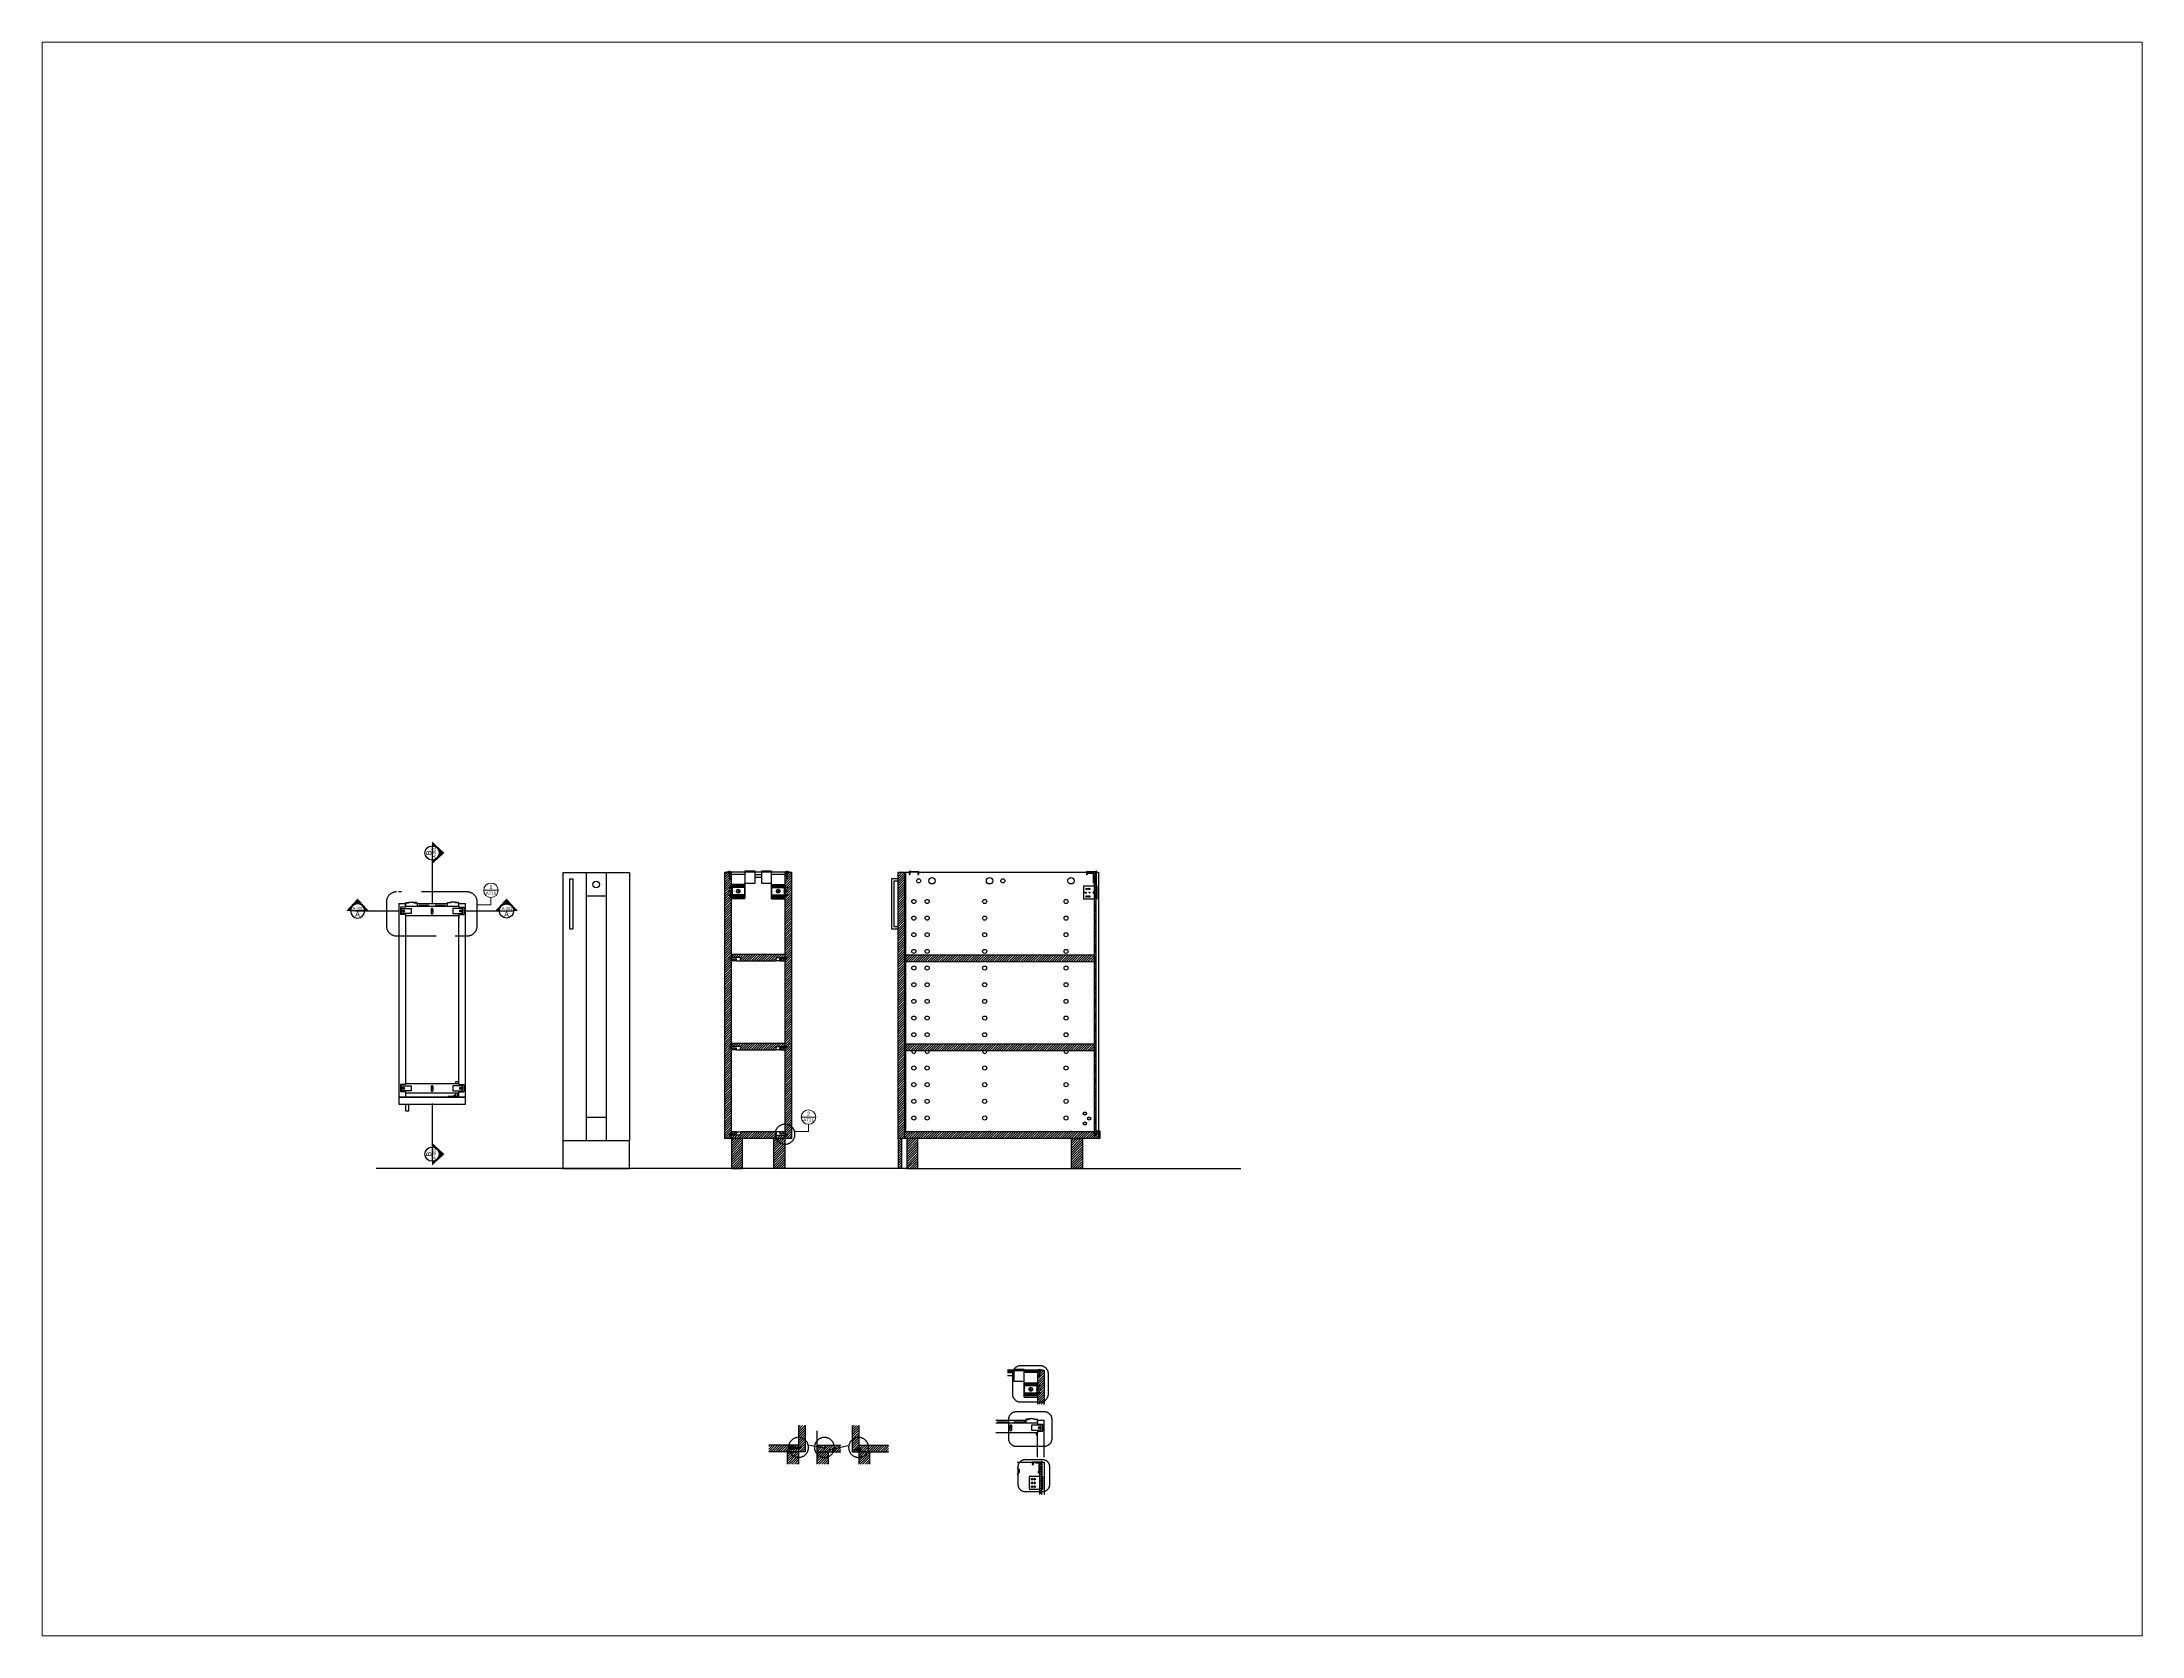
# Paper-space layout 'Layout2' of a CAD drawing. Header units: millimetres. Extents: x 26 to 231, y 20 to 176.
# The model-space entities are those that its viewports show. They can reach past a viewport. Long polylines and large blocks are cut down to what shows.
import ezdxf
from ezdxf.enums import TextEntityAlignment as Align

# ---------------------------------------------------------------- set-up
doc = ezdxf.new("R2010")
doc.units = ezdxf.units.MM
for name, pattern in [('CENTERX2', [4, 2.5, -0.5, 0.5, -0.5]), ('DASHED', [0.75, 0.5, -0.25]), ('TRATTOPUNTO', [25.4, 12.7, -6.35, 0, -6.35])]:
    doc.linetypes.add(name, pattern=pattern)
doc.layers.add('A-ANNO-SYMB', color=3, linetype='Continuous', lineweight=15)
for name, color, linetype in [('FINESTRE', 4, 'Continuous'), ('G-ANNO-LOGO', 3, 'Continuous'), ('linee sezionate', 4, 'Continuous'), ('prospetti', 2, 'Continuous'), ('simboli', 6, 'Continuous'), ('simboli tratteggiati', 1, 'Continuous'), ('viti', 5, 'Continuous')]:
    doc.layers.add(name, color=color, linetype=linetype)
doc.styles.add('ARIAL', font='arial.ttf')
doc.styles.get("Standard").update_dxf_attribs({"font": 'arial.ttf'})
pattern_1 = [(45, (4.06556, 51.33534), (-0.35921024, 0.35921024), [])]
pattern_2 = [(45, (0, 51.33534), (-0.35921024, 0.35921024), [])]
pattern_3 = [(45, (-11.8607, 51.33534), (-0.35921024, 0.35921024), [])]

# ---------------------------------------------------------------- blocks, each defined once
blk = doc.blocks.new('section plan')
h = blk.add_hatch(color=256)
h.dxf.hatch_style = 1
h.paths.add_polyline_path([(56.9, 0.3), (46.3, 0.3, -1), (10.7, 0.3), (0.1, 0.3), (28.5, -30.6)])
blk.add_line((46.3, 0.3), (10.7, 0.3))
blk.add_circle((28.5, 0.3), 17.8)
at = {"style": 'ARIAL'}
for tag, height, p in [('A', 13, (28.4, 8.6)), ('A-301', 7, (29, -5.7))]:
    blk.add_attdef(tag, text='', height=height, dxfattribs=at).set_placement(p, align=Align.MIDDLE_CENTER)
blk = doc.blocks.new('DETAGLI')
at = {"layer": 'A-ANNO-SYMB', "linetype": 'Continuous'}
blk.add_line((486.7, 356.2), (504.8, 356.2), dxfattribs=at)
blk.add_circle((495.7, 356.2), 9.05, dxfattribs=at)
for tag, p in [('SEZIONE', (495.7, 354.7)), ('TAVOLA', (495.7, 362.8))]:
    blk.add_attdef(tag, text='', height=5, dxfattribs=at).set_placement(p, align=Align.TOP_CENTER)

msp = doc.modelspace()

# ---------------------------------------------------------------- hatches: boundary and pattern name
at = {"layer": 'G-ANNO-LOGO'}
h = msp.add_hatch(dxfattribs=at)
h.set_pattern_fill('ANSI31', color=256, scale=0.16)
h.paths.add_polyline_path([(2092.02, 1349.23), (2091.3, 1349.23), (2091.3, 1349.47), (2092.02, 1349.47), (2092.02, 1375.9), (2091.3, 1375.9), (2091.3, 1376.14), (2092.02, 1376.14), (2092.02, 1394.98), (2091.23, 1394.98), (2091.23, 1395.14), (2092.02, 1395.14), (2092.02, 1396.08), (2091.23, 1396.08), (2091.23, 1396.24), (2092.02, 1396.24), (2092.02, 1397.19), (2091.23, 1397.19), (2091.23, 1397.35), (2092.02, 1397.35), (2092.02, 1401.88), (2091.52, 1401.88), (2091.52, 1401.83), (2091.52, 1399.9), (2091.32, 1399.9), (2091.32, 1401.88), (2091.08, 1401.88), (2090.52, 1401.88), (2090.02, 1401.88), (2090.02, 1321.88), (2092.02, 1321.88), (2092.02, 1321.88), (2092.02, 1322.87), (2092.02, 1322.87), (2092.02, 1322.96), (2091.3, 1322.96), (2091.3, 1323.2), (2092.02, 1323.2), (2092.02, 1323.29)])
h = msp.add_hatch(dxfattribs=at)
h.set_pattern_fill('ANSI31', color=256, scale=0.16)
h.paths.add_polyline_path([(2108.02, 1320.19, -0.284704), (2105.36, 1321.88), (2104.74, 1321.88), (2104.74, 1312.87), (2108.02, 1312.87)])
h.paths.add_polyline_path([(2095.31, 1321.88), (2092.02, 1321.88), (2092.02, 1312.86), (2095.31, 1312.86)])
h.paths.add_polyline_path([(2105.06, 1323.19, -0.058262), (2105.14, 1323.88), (2094.68, 1323.88), (2094.68, 1323.73), (2094.68, 1323.29), (2094.68, 1322.87), (2093.5, 1322.87), (2092.02, 1322.87), (2092.02, 1321.88), (2095.31, 1321.88), (2105.36, 1321.88, -0.113244)])
h.paths.add_polyline_path([(2108.02, 1322.87), (2106.55, 1322.87), (2105.36, 1322.87), (2105.36, 1323.29), (2105.36, 1323.73), (2105.36, 1323.88), (2105.14, 1323.88, 0.058262), (2105.06, 1323.19, 0.113262), (2105.36, 1321.88), (2108.02, 1321.88)])
h.paths.add_polyline_path([(2110.02, 1325.45, 0.183739), (2108.02, 1326.19), (2108.02, 1323.29), (2108.02, 1323.2), (2108.74, 1323.2), (2108.74, 1322.96), (2108.02, 1322.96), (2108.02, 1322.87), (2108.02, 1321.88), (2110.02, 1321.88)])
h.paths.add_polyline_path([(2108.02, 1323.88), (2106.55, 1323.88), (2106.55, 1323.29), (2108.02, 1323.29)], flags=17)
h.paths.add_polyline_path([(2093.5, 1323.88), (2092.02, 1323.88), (2092.02, 1323.29), (2093.5, 1323.29)])
h.paths.add_polyline_path([(2110.02, 1349.86), (2109.67, 1349.86, -0.066377), (2109.77, 1349.07, -0.293303), (2108.02, 1346.35), (2108.02, 1326.19, -0.183739), (2110.02, 1325.45)])
h.paths.add_polyline_path([(2109.77, 1349.07, 0.293286), (2108.02, 1351.8), (2108.02, 1349.47), (2108.74, 1349.47), (2108.74, 1349.23), (2108.02, 1349.23), (2108.02, 1346.35, 0.293303)])
h.paths.add_polyline_path([(2108.02, 1349.14), (2106.55, 1349.14), (2106.55, 1348.55), (2108.02, 1348.55)], flags=17)
h.paths.add_polyline_path([(2108.02, 1350.55), (2104.16, 1350.55, 0.129274), (2103.77, 1349.07, 0.043951), (2103.82, 1348.55), (2105.36, 1348.55), (2105.36, 1348.71), (2105.36, 1349.14), (2105.36, 1349.56), (2106.55, 1349.56), (2108.02, 1349.56)])
h.paths.add_polyline_path([(2110.02, 1391.54), (2108.02, 1391.54), (2108.02, 1376.14), (2108.74, 1376.14), (2108.74, 1375.9), (2108.02, 1375.9), (2108.02, 1351.8, -0.222576), (2109.67, 1349.86), (2110.02, 1349.86)])
h.paths.add_polyline_path([(2110.02, 1401.88), (2108.74, 1401.88), (2108.74, 1401.83), (2108.74, 1399.9), (2108.54, 1399.9), (2108.54, 1401.88), (2108.31, 1401.88), (2108.02, 1401.88), (2108.02, 1397.35), (2108.82, 1397.35), (2108.82, 1397.19), (2108.02, 1397.19), (2108.02, 1396.24), (2108.82, 1396.24), (2108.82, 1396.08), (2108.02, 1396.08), (2108.02, 1395.14), (2108.82, 1395.14), (2108.82, 1394.98), (2108.02, 1394.98), (2108.02, 1391.54), (2110.02, 1391.54)])
h.paths.add_polyline_path([(2104.16, 1350.55), (2092.02, 1350.55), (2092.02, 1349.56), (2093.5, 1349.56), (2094.68, 1349.56), (2094.68, 1349.14), (2094.68, 1348.71), (2094.68, 1348.55), (2103.82, 1348.55, -0.043951), (2103.77, 1349.07, -0.129274)])
h.paths.add_polyline_path([(2093.5, 1349.14), (2092.02, 1349.14), (2092.02, 1348.55), (2093.5, 1348.55)], flags=17)
h.paths.add_polyline_path([(2105.36, 1376.23), (2106.55, 1376.23), (2108.02, 1376.23), (2108.02, 1377.22), (2092.02, 1377.22), (2092.02, 1376.23), (2093.5, 1376.23), (2094.68, 1376.23), (2094.68, 1375.81), (2094.68, 1375.37), (2094.68, 1375.22), (2105.36, 1375.22), (2105.36, 1375.37), (2105.36, 1375.81)])
h.paths.add_polyline_path([(2108.02, 1375.81), (2106.55, 1375.81), (2106.55, 1375.22), (2108.02, 1375.22)])
h.paths.add_polyline_path([(2093.5, 1375.81), (2092.02, 1375.81), (2092.02, 1375.22), (2093.5, 1375.22)])
h = msp.add_hatch(dxfattribs=at)
h.set_pattern_fill('ANSI31', color=256, scale=0.16)
h.paths.add_polyline_path([(2147.94, 1321.88), (2144.65, 1321.88), (2144.65, 1312.86), (2147.94, 1312.86)])
h.paths.add_polyline_path([(2143.01, 1321.88), (2142.01, 1321.88), (2142.01, 1312.86), (2143.01, 1312.86)])
h.paths.add_polyline_path([(2200.91, 1323.88), (2144.01, 1323.88), (2144.01, 1321.88), (2202.21, 1321.88), (2202.21, 1323.88), (2201.46, 1323.88), (2201.46, 1322.67), (2201.41, 1322.67), (2200.91, 1322.67)])
h.paths.add_polyline_path([(2197.37, 1321.88), (2194.09, 1321.88), (2194.09, 1312.86), (2197.37, 1312.86)])
h.paths.add_polyline_path([(2144.01, 1401.88), (2142.01, 1401.88), (2142.01, 1321.88), (2143.01, 1321.88), (2144.01, 1321.88), (2144.01, 1323.88)])
h.paths.add_polyline_path([(2200.96, 1350.35), (2144.21, 1350.35), (2144.21, 1348.35), (2200.96, 1348.35)])
h.paths.add_polyline_path([(2200.96, 1377.02), (2144.21, 1377.02), (2144.21, 1375.02), (2200.96, 1375.02)])
h = msp.add_hatch(dxfattribs=at)
h.set_pattern_fill('ANSI31', color=256, scale=0.16)
h.paths.add_polyline_path([(2201.41, 1400.35), (2200.96, 1400.35), (2200.96, 1391.65), (2201.41, 1391.65)])
h.paths.add_polyline_path([(2201.41, 1391.65), (2200.96, 1391.65), (2200.96, 1322.72), (2201.41, 1322.72)])
h = msp.add_hatch(dxfattribs=at)
h.set_pattern_fill('ANSI31', color=256, scale=0.16)
h.paths.add_polyline_path([(2108.02, 1321.88), (2105.36, 1321.88, 0.284704), (2108.02, 1320.19)])
h = msp.add_hatch(dxfattribs=at)
h.set_pattern_fill('ANSI31', color=256, scale=0.16)
h.set_pattern_definition([(45, (75.8403, -4.195), (-0.35921024, 0.35921024), [])])
h.paths.add_polyline_path([(2183.86, 1242.15), (2185.87, 1242.15), (2185.87, 1252.34), (2184.58, 1252.34), (2184.58, 1252.29), (2184.58, 1250.36), (2184.38, 1250.36), (2184.38, 1252.34), (2184.16, 1252.34), (2183.87, 1252.34), (2183.86, 1247.86), (2184.66, 1247.86), (2184.66, 1247.59), (2183.86, 1247.59), (2183.86, 1246.76), (2184.65, 1246.76), (2184.65, 1246.48), (2183.86, 1246.48), (2183.86, 1245.65), (2184.66, 1245.65), (2184.66, 1245.38), (2183.86, 1245.38), (2183.86, 1244.99)])
h = msp.add_hatch(dxfattribs=at)
h.set_pattern_fill('ANSI31', color=256, scale=0.16)
h.set_pattern_definition(pattern_1)
h.paths.add_polyline_path([(2114.09, 1231.44, 0.180968), (2112.12, 1232.18, 0.002621), (2112.09, 1232.18), (2112.09, 1229.3), (2112.09, 1229.28), (2112.09, 1229.19), (2112.83, 1229.19), (2112.83, 1228.95), (2112.09, 1228.95), (2112.09, 1228.86), (2112.09, 1228.84), (2112.09, 1227.87), (2114.09, 1227.87)])
h.paths.add_polyline_path([(2112.09, 1228.84), (2110.63, 1228.84), (2110.63, 1228.8), (2110.63, 1228.78), (2109.43, 1228.78), (2109.41, 1228.78), (2109.41, 1229.87), (2109.2, 1229.87, 0.058262), (2109.12, 1229.18, 0.113262), (2109.42, 1227.87), (2112.09, 1227.87)])
h.paths.add_polyline_path([(2112.09, 1229.87), (2110.63, 1229.87), (2110.63, 1229.3), (2110.77, 1229.3), (2112.09, 1229.3)], flags=17)
edge = h.paths.add_edge_path()
edge.add_line((2103.16, 1229.87), (2103.16, 1227.87))
edge.add_line((2103.16, 1227.87), (2109.42, 1227.87))
edge.add_arc((2112.12, 1229.18), 3, 180, 205.84355, ccw=False)
edge.add_arc((2112.12, 1229.18), 3, 166.66243, 180, ccw=False)
edge.add_line((2109.2, 1229.87), (2103.16, 1229.87))
h = msp.add_hatch(dxfattribs=at)
h.set_pattern_fill('ANSI31', color=256, scale=0.16)
h.set_pattern_definition(pattern_2)
h.paths.add_polyline_path([(2114.09, 1235.78), (2112.09, 1235.78), (2112.09, 1232.18, -0.183676), (2114.09, 1231.44)])
h = msp.add_hatch(dxfattribs=at)
h.set_pattern_fill('ANSI31', color=256, scale=0.16)
h.set_pattern_definition(pattern_2)
h.paths.add_polyline_path([(2122.9, 1229.18, 0.058262), (2122.82, 1229.87), (2117.75, 1229.87), (2117.75, 1227.87), (2122.6, 1227.87, 0.113262)])
h.paths.add_polyline_path([(2120.16, 1229.07, -1), (2119.74, 1229.07, -1)], flags=16)
h.paths.add_polyline_path([(2121.53, 1228.48, -1), (2121.74, 1228.48, -1)], flags=16)
h = msp.add_hatch(dxfattribs=at)
h.set_pattern_fill('ANSI31', color=256, scale=0.16)
h.set_pattern_definition(pattern_2)
edge = h.paths.add_edge_path()
edge.add_line((2124.81, 1227.87), (2124.81, 1229.87))
edge.add_line((2124.81, 1229.87), (2122.82, 1229.87))
edge.add_arc((2119.9, 1229.18), 3, 0, 13.33757, ccw=False)
edge.add_arc((2119.9, 1229.18), 3, -25.8476, 0, ccw=False)
edge.add_line((2122.6, 1227.87), (2124.81, 1227.87))
h = msp.add_hatch(dxfattribs=at)
h.set_pattern_fill('ANSI31', color=256, scale=0.16)
h.set_pattern_definition(pattern_3)
edge = h.paths.add_edge_path()
edge.add_line((2130.21, 1235.78), (2128.21, 1235.78))
edge.add_line((2128.21, 1235.78), (2128.21, 1231.44))
edge.add_arc((2130.17, 1229.18), 3, 89.39926, 131.03072, ccw=False)
edge.add_line((2130.21, 1232.18), (2130.21, 1235.78))
h = msp.add_hatch(dxfattribs=at)
h.set_pattern_fill('ANSI31', color=256, scale=0.16)
h.set_pattern_definition(pattern_3)
h.paths.add_polyline_path([(2130.21, 1232.18, 0.183676), (2128.21, 1231.44), (2128.21, 1227.87), (2130.21, 1227.87), (2130.21, 1228.34), (2129.45, 1228.34), (2129.45, 1228.62), (2130.21, 1228.62)])
h.paths.add_polyline_path([(2133.17, 1229.18, 0.058262), (2133.09, 1229.87), (2130.21, 1229.87), (2130.21, 1228.62), (2130.97, 1228.62), (2130.97, 1228.34), (2130.21, 1228.34), (2130.21, 1227.87), (2132.87, 1227.87, 0.113262)])
h = msp.add_hatch(dxfattribs=at)
h.set_pattern_fill('ANSI31', color=256, scale=0.16)
h.set_pattern_definition(pattern_3)
h.paths.add_polyline_path([(2139.14, 1229.87), (2133.09, 1229.87, -0.058262), (2133.17, 1229.18, -0.113262), (2132.87, 1227.87), (2139.14, 1227.87)])
h = msp.add_hatch(dxfattribs=at)
h.set_pattern_fill('ANSI31', color=256, scale=0.16)
h.set_pattern_definition(pattern_1)
h.paths.add_polyline_path([(2112.09, 1227.87), (2109.42, 1227.87, 0.284704), (2112.09, 1226.18)])
edge = h.paths.add_edge_path()
edge.add_line((2108.81, 1224.19), (2112.09, 1224.19))
edge.add_line((2112.09, 1224.19), (2112.09, 1226.18))
edge.add_arc((2112.12, 1229.18), 3, 205.8476, 269.41504, ccw=False)
edge.add_line((2109.42, 1227.87), (2108.81, 1227.87))
edge.add_line((2108.81, 1227.87), (2108.81, 1224.19))
h = msp.add_hatch(dxfattribs=at)
h.set_pattern_fill('ANSI31', color=256, scale=0.16)
h.set_pattern_definition([(45, (13.0049, 51.33534), (-0.35921024, 0.35921024), [])])
h.paths.add_polyline_path([(2121.03, 1227.87), (2118.36, 1227.87, 0.284704), (2121.03, 1226.18)])
edge = h.paths.add_edge_path()
edge.add_line((2117.75, 1224.19), (2121.03, 1224.19))
edge.add_line((2121.03, 1224.19), (2121.03, 1226.18))
edge.add_arc((2121.06, 1229.18), 3, 205.8476, 269.41504, ccw=False)
edge.add_line((2118.36, 1227.87), (2117.75, 1227.87))
edge.add_line((2117.75, 1227.87), (2117.75, 1224.19))
h = msp.add_hatch(dxfattribs=at)
h.set_pattern_fill('ANSI31', color=256, scale=0.16)
h.set_pattern_definition([(45, (-25.7218, 51.33534), (-0.35921024, 0.35921024), [])])
h.paths.add_polyline_path([(2130.21, 1227.87), (2132.87, 1227.87, -0.284704), (2130.21, 1226.18)])
edge = h.paths.add_edge_path()
edge.add_line((2130.21, 1224.19), (2133.49, 1224.19))
edge.add_line((2133.49, 1224.19), (2133.49, 1227.87))
edge.add_line((2133.49, 1227.87), (2132.87, 1227.87))
edge.add_arc((2130.17, 1229.18), 3, 270.58496, 334.1524, ccw=False)
edge.add_line((2130.21, 1226.18), (2130.21, 1224.19))
h = msp.add_hatch(dxfattribs=at)
h.set_pattern_fill('ANSI31', color=256, scale=0.16)
h.set_pattern_definition([(45, (-16.34807, -31.6056), (-0.35921024, 0.35921024), [])])
h.paths.add_polyline_path([(2184.62, 1215.03), (2185.07, 1215.03), (2185.07, 1223.18), (2184.62, 1223.18)])

# ---------------------------------------------------------------- linework, layer by layer
for p, q in [((2201.41, 1397.35), (2201.41, 1394.08)), ((1994.07, 1392.44), (1994.07, 1391.44)), ((2010.07, 1391.65), (2010.07, 1392.44)), ((2010.07, 1334.44), (2010.07, 1335.3)), ((2183.87, 1236.54), (2183.87, 1237.33)), ((2185.07, 1220.18), (2185.07, 1216.91))]:
    msp.add_line(p, q)
at = {"layer": 'A-ANNO-SYMB'}
for p, q in [((2019.75, 1394.23), (2019.75, 1392.03)), ((2019.75, 1392.03), (2015.63, 1392.03)), ((2115.11, 1326.18), (2115.11, 1323.98)), ((2115.11, 1323.98), (2111, 1323.98)), ((2109.43, 1228.78), (2109.41, 1228.78))]:
    msp.add_line(p, q, dxfattribs=at)
at = {"layer": 'FINESTRE'}
for p, q in [((2092.02, 1397.19), (2092.02, 1396.24)), ((2092.02, 1396.08), (2092.02, 1395.14)), ((2108.02, 1397.19), (2108.02, 1396.24)), ((2108.02, 1396.08), (2108.02, 1395.14)), ((2200.91, 1323.88), (2200.91, 1322.72)), ((2200.91, 1322.72), (2200.91, 1322.67)), ((2200.91, 1322.67), (2201.41, 1322.67)), ((2201.41, 1322.67), (2201.46, 1322.67)), ((2201.46, 1322.67), (2201.46, 1323.88)), ((2184.38, 1252.34), (2184.16, 1252.34)), ((2184.81, 1252.34), (2184.58, 1252.34)), ((2183.57, 1248.62), (2183.66, 1248.25)), ((2183.57, 1248.62), (2183.77, 1248.62)), ((2183.57, 1244.62), (2183.66, 1244.99)), ((2183.77, 1244.62), (2183.57, 1244.62)), ((2183.66, 1248.25), (2183.66, 1247.86)), ((2183.66, 1247.59), (2183.66, 1246.76)), ((2183.66, 1246.48), (2183.66, 1245.65)), ((2183.66, 1245.38), (2183.66, 1244.99)), ((2183.77, 1248.62), (2183.86, 1248.25)), ((2183.77, 1244.62), (2183.86, 1244.99)), ((2183.86, 1247.59), (2183.86, 1246.76)), ((2183.86, 1246.48), (2183.86, 1245.65)), ((2183.86, 1245.38), (2183.86, 1244.99)), ((2109.41, 1228.78), (2109.41, 1229.87)), ((2110.63, 1229.3), (2110.63, 1229.87)), ((2117.75, 1229.87), (2124.81, 1229.87)), ((2110.63, 1228.78), (2109.43, 1228.78)), ((2110.77, 1229.3), (2110.63, 1229.3)), ((2110.63, 1228.84), (2112.09, 1228.84)), ((2110.63, 1228.84), (2110.63, 1228.8)), ((2110.63, 1228.8), (2110.63, 1228.78)), ((2110.77, 1229.3), (2112.09, 1229.3)), ((2112.83, 1229.19), (2112.09, 1229.19)), ((2112.83, 1228.95), (2112.09, 1228.95)), ((2112.83, 1228.95), (2112.83, 1229.19)), ((2117.75, 1227.87), (2124.81, 1227.87)), ((2182.25, 1224.89), (2184.62, 1224.9)), ((2182.25, 1224.89), (2182.25, 1224.03)), ((2182.25, 1224.04), (2182.7, 1224.04)), ((2184.94, 1224.71), (2182.38, 1224.71)), ((2182.38, 1224.71), (2182.38, 1224.17)), ((2182.38, 1224.17), (2182.56, 1224.17)), ((2182.56, 1224.17), (2182.56, 1224.41)), ((2182.7, 1224.41), (2182.56, 1224.41)), ((2182.7, 1224.04), (2182.7, 1224.41)), ((2184.62, 1224.9), (2185.07, 1224.9)), ((2184.62, 1224.71), (2184.94, 1224.71)), ((2184.62, 1224.04), (2184.62, 1224.41)), ((2184.62, 1224.41), (2184.76, 1224.41)), ((2185.07, 1224.04), (2184.62, 1224.04)), ((2184.76, 1224.17), (2184.76, 1224.41)), ((2184.94, 1224.17), (2184.76, 1224.17)), ((2184.94, 1224.71), (2184.94, 1224.17)), ((2185.07, 1224.9), (2185.07, 1224.04))]:
    msp.add_line(p, q, dxfattribs=at)
for points in [[(2092.02, 1321.88), (2092.02, 1312.86), (2095.31, 1312.86), (2095.31, 1321.88)], [(2108.02, 1321.88), (2108.02, 1312.87), (2104.74, 1312.87), (2104.74, 1321.88)], [(2144.65, 1321.88), (2144.65, 1312.86), (2147.94, 1312.86), (2147.94, 1321.88)], [(2197.37, 1321.88), (2197.37, 1312.86), (2194.09, 1312.86), (2194.09, 1321.88)]]:
    msp.add_lwpolyline(points, close=True, dxfattribs=at)
for points in [[(2108.81, 1224.19), (2108.81, 1227.87), (2112.09, 1227.87), (2112.09, 1224.19)], [(2117.75, 1224.19), (2117.75, 1227.87), (2121.03, 1227.87), (2121.03, 1224.19)], [(2133.49, 1224.19), (2133.49, 1227.87), (2130.21, 1227.87), (2130.21, 1224.19)]]:
    msp.add_lwpolyline(points, dxfattribs=at)
for centre, radius in [((2119.95, 1229.07), 0.23), ((2121.63, 1228.48), 0.12)]:
    msp.add_circle(centre, radius, dxfattribs=at)
at = {"layer": 'linee sezionate'}
for p, q in [((2090.02, 1401.88), (2091.32, 1401.88)), ((2090.02, 1321.88), (2090.02, 1401.88)), ((2091.52, 1401.88), (2092.02, 1401.88)), ((2092.02, 1397.35), (2092.02, 1401.88)), ((2108.02, 1401.88), (2108.02, 1397.35)), ((2108.02, 1401.88), (2108.54, 1401.88)), ((2108.74, 1401.88), (2110.02, 1401.88)), ((2110.02, 1401.88), (2110.02, 1321.88)), ((2142.01, 1401.88), (2144.01, 1401.88)), ((2142.01, 1321.88), (2142.01, 1401.88)), ((2144.01, 1321.88), (2144.01, 1401.88)), ((2200.43, 1401.88), (2200.84, 1401.88)), ((2092.02, 1376.14), (2092.02, 1394.98)), ((2108.02, 1394.98), (2108.02, 1376.14)), ((2092.02, 1377.22), (2108.02, 1377.22)), ((2092.02, 1323.29), (2092.02, 1375.9)), ((2093.5, 1375.22), (2092.02, 1375.22)), ((2094.68, 1375.22), (2105.36, 1375.22)), ((2106.55, 1375.22), (2108.02, 1375.22)), ((2108.02, 1375.9), (2108.02, 1323.29)), ((2144.21, 1377.02), (2200.96, 1377.02)), ((2144.21, 1377.02), (2144.21, 1375.02)), ((2144.21, 1375.02), (2200.96, 1375.02)), ((2092.02, 1350.55), (2108.02, 1350.55)), ((2144.21, 1350.35), (2200.96, 1350.35)), ((2144.21, 1350.35), (2144.21, 1348.35)), ((2093.5, 1348.55), (2092.02, 1348.55)), ((2094.68, 1348.55), (2105.36, 1348.55)), ((2106.55, 1348.55), (2108.02, 1348.55)), ((2144.21, 1348.35), (2200.96, 1348.35)), ((2110.02, 1321.88), (2090.02, 1321.88)), ((2093.5, 1323.88), (2092.02, 1323.88)), ((2092.02, 1321.88), (2092.02, 1322.87)), ((2105.36, 1323.88), (2094.68, 1323.88)), ((2108.02, 1323.88), (2106.55, 1323.88)), ((2108.02, 1322.87), (2108.02, 1321.88)), ((2202.21, 1321.88), (2142.01, 1321.88)), ((2142.01, 1321.88), (2142.01, 1312.85)), ((2143.01, 1321.88), (2143.01, 1312.85)), ((2200.91, 1323.88), (2144.01, 1323.88)), ((2202.21, 1323.88), (2201.46, 1323.88)), ((2202.21, 1323.88), (2202.21, 1321.88)), ((2174.91, 1252.44), (2183.87, 1252.44)), ((2184.38, 1252.34), (2174.91, 1252.34)), ((2183.87, 1252.34), (2183.86, 1247.86)), ((2183.87, 1252.39), (2183.87, 1252.44)), ((2184.16, 1252.39), (2183.87, 1252.39)), ((2183.87, 1252.34), (2184.38, 1252.34)), ((2184.38, 1252.29), (2184.38, 1252.34)), ((2184.38, 1252.29), (2184.38, 1250.36)), ((2184.38, 1250.36), (2184.58, 1250.36)), ((2184.42, 1252.34), (2184.55, 1252.34)), ((2185.37, 1252.34), (2184.58, 1252.34)), ((2184.58, 1252.29), (2184.58, 1252.34)), ((2184.58, 1252.34), (2185.87, 1252.34)), ((2184.58, 1250.36), (2184.58, 1252.29)), ((2185.02, 1252.39), (2184.8, 1252.39)), ((2185.02, 1252.44), (2185.37, 1252.44)), ((2185.02, 1252.44), (2185.02, 1252.39)), ((2185.37, 1252.34), (2185.37, 1252.44)), ((2185.87, 1252.34), (2185.87, 1242.15)), ((2183.8, 1247.86), (2183.66, 1247.86)), ((2183.8, 1247.59), (2183.66, 1247.59)), ((2183.8, 1246.76), (2183.66, 1246.76)), ((2183.8, 1246.48), (2183.66, 1246.48)), ((2183.8, 1245.65), (2183.66, 1245.65)), ((2183.8, 1245.38), (2183.66, 1245.38)), ((2183.8, 1247.86), (2184.66, 1247.86)), ((2184.66, 1247.59), (2183.8, 1247.59)), ((2183.8, 1246.76), (2184.65, 1246.76)), ((2184.65, 1246.48), (2183.8, 1246.48)), ((2183.8, 1245.65), (2184.66, 1245.65)), ((2184.66, 1245.38), (2183.8, 1245.38)), ((2183.86, 1248.25), (2183.86, 1247.86)), ((2183.86, 1244.99), (2183.86, 1242.15)), ((2183.91, 1246.54), (2184.44, 1246.54)), ((2183.92, 1247.65), (2184.45, 1247.65)), ((2183.92, 1245.44), (2184.45, 1245.44)), ((2184.65, 1246.76), (2184.65, 1246.48)), ((2184.66, 1247.86), (2184.66, 1247.59)), ((2184.66, 1245.65), (2184.66, 1245.38)), ((2109.41, 1229.87), (2103.16, 1229.87)), ((2112.09, 1229.87), (2110.63, 1229.87)), ((2112.09, 1235.78), (2112.09, 1229.3)), ((2114.09, 1235.78), (2114.09, 1227.87)), ((2117.75, 1227.87), (2117.75, 1229.87)), ((2128.21, 1235.78), (2128.21, 1227.87)), ((2130.21, 1235.78), (2130.21, 1228.62)), ((2130.21, 1229.87), (2139.14, 1229.87)), ((2114.09, 1227.87), (2103.16, 1227.87)), ((2112.09, 1228.84), (2112.09, 1227.87)), ((2128.21, 1227.87), (2139.14, 1227.87)), ((2130.21, 1228.34), (2130.21, 1227.87))]:
    msp.add_line(p, q, dxfattribs=at)
for points in [[(2200.96, 1400.35), (2201.41, 1400.35), (2201.41, 1322.72), (2200.96, 1322.72)], [(2129.45, 1228.34), (2130.97, 1228.34), (2130.97, 1228.62), (2129.45, 1228.62)]]:
    msp.add_lwpolyline(points, close=True, dxfattribs=at)
msp.add_lwpolyline([(2184.62, 1215.03), (2184.62, 1223.18), (2185.07, 1223.18), (2185.07, 1215.03)], dxfattribs=at)
at = {"layer": 'prospetti'}
for p, q in [((2061.37, 1401.68), (2041.37, 1401.68)), ((2041.37, 1401.68), (2041.37, 1321.35)), ((2048.37, 1401.7), (2048.37, 1321.35)), ((2054.37, 1401.68), (2054.37, 1321.35)), ((2061.37, 1401.68), (2061.37, 1321.35)), ((2099.07, 1400.35), (2100.98, 1400.35)), ((2144.21, 1401.88), (2145.36, 1401.88)), ((2144.21, 1401.88), (2144.21, 1377.02)), ((2148.19, 1401.88), (2198.59, 1401.88)), ((2201.63, 1401.88), (2202.21, 1401.88)), ((2202.21, 1401.88), (2202.21, 1394.18)), ((2043.37, 1399.88), (2044.37, 1399.88)), ((2043.37, 1399.88), (2043.37, 1384.88)), ((2044.37, 1399.88), (2044.37, 1384.88)), ((2054.37, 1394.68), (2048.37, 1394.68)), ((2096.02, 1393.81), (2092.02, 1393.81)), ((2096.02, 1393.81), (2096.02, 1398.58)), ((2104.02, 1393.81), (2104.02, 1398.58)), ((2104.02, 1393.81), (2108.02, 1393.81)), ((2142.01, 1399.88), (2140.01, 1399.88)), ((2140.01, 1399.88), (2140.01, 1384.88)), ((2140.71, 1399.18), (2140.71, 1385.58)), ((2142.01, 1399.18), (2140.71, 1399.18)), ((2202.21, 1394.18), (2202.21, 1324.18)), ((1992.07, 1392.44), (1992.07, 1334.44)), ((1992.07, 1392.44), (1994.07, 1392.44)), ((1994.07, 1388.82), (1994.07, 1338.42)), ((1997.57, 1392.44), (2006.57, 1392.44)), ((2010.07, 1392.44), (2012.07, 1392.44)), ((2010.07, 1338.42), (2010.07, 1388.82)), ((2010.07, 1388.82), (2010.07, 1387.94)), ((2012.07, 1334.44), (2012.07, 1392.44)), ((2043.37, 1384.88), (2044.37, 1384.88)), ((2140.01, 1384.88), (2142.01, 1384.88)), ((2140.71, 1385.58), (2142.01, 1385.58)), ((2144.21, 1375.02), (2144.21, 1350.35)), ((2144.21, 1348.35), (2144.21, 1323.88)), ((1992.07, 1334.44), (2006.77, 1334.44)), ((2012.07, 1334.24), (1992.07, 1334.24)), ((1992.07, 1334.24), (1992.07, 1332.24)), ((1992.07, 1332.24), (2012.07, 1332.24)), ((1994.07, 1335.6), (1994.07, 1334.44)), ((1994.07, 1332.24), (1994.07, 1330.24)), ((1995.07, 1330.24), (1995.07, 1332.24)), ((2009.77, 1334.44), (2012.07, 1334.44)), ((2010.07, 1334.44), (2010.07, 1335.6)), ((2012.07, 1332.24), (2012.07, 1334.24)), ((1994.07, 1330.24), (1995.07, 1330.24)), ((2048.37, 1328.35), (2054.37, 1328.35)), ((2041.37, 1321.35), (2061.37, 1321.35)), ((2041.37, 1321.35), (2041.37, 1312.86)), ((2061.37, 1312.86), (2061.37, 1321.35)), ((2041.37, 1313.35), (2041.37, 1313.35)), ((2041.37, 1312.86), (2061.37, 1312.86)), ((2174.91, 1250.81), (2176.82, 1250.81)), ((2179.86, 1244.26), (2179.86, 1249.04)), ((2184.38, 1252.34), (2184.42, 1252.34)), ((2184.55, 1252.34), (2184.58, 1252.34)), ((2179.86, 1244.26), (2183.86, 1244.26)), ((2171.37, 1237.33), (2180.37, 1237.33)), ((2183.87, 1237.33), (2185.87, 1237.33)), ((2183.87, 1237.33), (2183.87, 1236.83)), ((2185.87, 1226.21), (2185.87, 1237.33)), ((2109.43, 1229.87), (2109.41, 1229.87)), ((2110.63, 1229.87), (2110.61, 1229.87)), ((2117.75, 1229.87), (2117.75, 1234.16)), ((2183.87, 1226.21), (2183.87, 1233.71)), ((2112.09, 1229.28), (2112.09, 1229.3)), ((2112.09, 1228.84), (2112.09, 1228.86)), ((2130.21, 1228.62), (2130.21, 1228.6)), ((2130.21, 1228.36), (2130.21, 1228.34)), ((2177.81, 1224.71), (2182.25, 1224.71)), ((2185.28, 1224.71), (2185.87, 1224.71)), ((2185.87, 1224.71), (2185.87, 1217.01)), ((2185.87, 1217.01), (2185.87, 1215.03))]:
    msp.add_line(p, q, dxfattribs=at)
for centre, radius in [((2152.21, 1399.27), 0.955), ((2169.48, 1399.27), 0.955), ((2193.92, 1399.27), 0.955), ((2051.36, 1398.18), 0.985), ((2146.75, 1393.07), 0.614), ((2148.21, 1399.27), 0.614), ((2150.75, 1393.07), 0.614), ((2168.02, 1393.07), 0.614), ((2173.48, 1399.27), 0.614), ((2192.46, 1393.07), 0.614), ((2146.75, 1388.07), 0.614), ((2146.75, 1388.07), 0.614), ((2150.75, 1388.07), 0.614), ((2150.75, 1388.07), 0.614), ((2168.02, 1388.07), 0.614), ((2192.46, 1388.07), 0.614), ((2146.75, 1383.07), 0.614), ((2146.75, 1383.07), 0.614), ((2150.75, 1383.07), 0.614), ((2150.75, 1383.07), 0.614), ((2168.02, 1383.07), 0.614), ((2192.46, 1383.07), 0.614), ((2146.75, 1378.07), 0.614), ((2146.75, 1378.07), 0.614), ((2150.75, 1378.07), 0.614), ((2150.75, 1378.07), 0.614), ((2168.02, 1378.07), 0.614), ((2192.46, 1378.07), 0.614), ((2146.75, 1373.07), 0.614), ((2146.75, 1373.07), 0.614), ((2146.75, 1368.07), 0.614), ((2146.75, 1368.07), 0.614), ((2150.75, 1373.07), 0.614), ((2150.75, 1373.07), 0.614), ((2150.75, 1368.07), 0.614), ((2150.75, 1368.07), 0.614), ((2168.02, 1373.07), 0.614), ((2168.02, 1368.07), 0.614), ((2192.46, 1373.07), 0.614), ((2192.46, 1368.07), 0.614), ((2146.75, 1363.07), 0.614), ((2146.75, 1363.07), 0.614), ((2150.75, 1363.07), 0.614), ((2150.75, 1363.07), 0.614), ((2168.02, 1363.07), 0.614), ((2192.46, 1363.07), 0.614), ((2146.75, 1358.07), 0.614), ((2146.75, 1358.07), 0.614), ((2150.75, 1358.07), 0.614), ((2150.75, 1358.07), 0.614), ((2168.02, 1358.07), 0.614), ((2192.46, 1358.07), 0.614), ((2146.75, 1353.07), 0.614), ((2146.75, 1353.07), 0.614), ((2150.75, 1353.07), 0.614), ((2150.75, 1353.07), 0.614), ((2168.02, 1353.07), 0.614), ((2168.02, 1353.07), 0.614), ((2192.46, 1353.07), 0.614), ((2192.46, 1353.07), 0.614), ((2146.75, 1343.07), 0.614), ((2146.75, 1343.07), 0.614), ((2150.75, 1343.07), 0.614), ((2150.75, 1343.07), 0.614), ((2168.02, 1343.07), 0.614), ((2192.46, 1343.07), 0.614), ((2146.75, 1338.07), 0.614), ((2146.75, 1338.07), 0.614), ((2150.75, 1338.07), 0.614), ((2150.75, 1338.07), 0.614), ((2168.02, 1338.07), 0.614), ((2192.46, 1338.07), 0.614), ((2146.75, 1333.07), 0.614), ((2146.75, 1333.07), 0.614), ((2150.75, 1333.07), 0.614), ((2150.75, 1333.07), 0.614), ((2168.02, 1333.07), 0.614), ((2192.46, 1333.07), 0.614), ((2146.75, 1328.07), 0.614), ((2146.75, 1328.07), 0.614), ((2150.75, 1328.07), 0.614), ((2150.75, 1328.07), 0.614), ((2168.02, 1328.07), 0.614), ((2192.46, 1328.07), 0.614), ((2198.08, 1329.43), 0.469), ((2198.08, 1326.41), 0.469), ((2199.39, 1327.92), 0.469)]:
    msp.add_circle(centre, radius, dxfattribs=at)
for centre, radius, start, end in [((2146.75, 1348.07), 0.614, 152.54825, 27.45175), ((2146.75, 1348.07), 0.614, 152.54825, 27.45175), ((2150.75, 1348.07), 0.614, 152.54825, 27.45175), ((2150.75, 1348.07), 0.614, 152.54825, 27.45175), ((2168.02, 1348.07), 0.614, 152.54825, 27.45175), ((2192.46, 1348.07), 0.614, 152.54825, 27.45175), ((2152.21, 1323.07), 0.955, 58.83188, 121.16812), ((2169.48, 1323.07), 0.955, 58.83188, 121.16812), ((2193.92, 1323.07), 0.955, 58.83188, 121.16812), ((2177.57, 1222.1), 0.955, 284.0642, 75.9358)]:
    msp.add_arc(centre, radius, start, end, dxfattribs=at)
at = {"layer": 'simboli tratteggiati', "linetype": 'TRATTOPUNTO', "ltscale": 0.5}
for p, q in [((2002.07, 1405.51), (2002.07, 1392.44)), ((1979, 1390.23), (1992.07, 1390.23)), ((2012.07, 1390.24), (2025.17, 1390.24)), ((2002.07, 1332.44), (2002.07, 1319.34)), ((2119.46, 1229.1), (2115.43, 1229.8)), ((2121.86, 1228.56), (2126.96, 1229.8))]:
    msp.add_line(p, q, dxfattribs=at)
at = {"layer": 'simboli tratteggiati', "linetype": 'TRATTOPUNTO', "ltscale": 0.1}
for points in [[(2010.83, 1395.93), (1991.36, 1395.93, 0.414214), (1988.36, 1392.93), (1988.36, 1385.73, 0.414214), (1991.36, 1382.73), (2010.83, 1382.73)], [(2009.03, 1382.73), (2012.63, 1382.73, 0.414214), (2015.63, 1385.73), (2015.63, 1392.93, 0.414214), (2012.63, 1395.93), (2009.03, 1395.93)], [(2105.06, 1323.19, -0.414214), (2108.06, 1326.19)], [(2111.06, 1323.19, 0.414214), (2108.06, 1326.19)], [(2108.06, 1320.19, -0.414214), (2105.06, 1323.19)], [(2108.06, 1320.19, 0.414214), (2111.06, 1323.19)]]:
    msp.add_lwpolyline(points, format="xyb", dxfattribs=at)
at = {"layer": 'simboli tratteggiati', "linetype": 'TRATTOPUNTO', "ltscale": 0.5}
msp.add_lwpolyline([(2108.69, 1362.18), (2108.65, 1362.18)], dxfattribs=at)
for points in [[(2178.79, 1242.82), (2184.71, 1242.82, 0.414214), (2187.18, 1245.29), (2187.18, 1251.21, 0.414214), (2184.71, 1253.67), (2178.79, 1253.67, 0.414214), (2176.33, 1251.21), (2176.33, 1245.29, 0.414214)], [(2180.17, 1215.92), (2185.39, 1215.92, 0.414214), (2187.57, 1218.1), (2187.57, 1223.32, 0.414214), (2185.39, 1225.5), (2180.17, 1225.5, 0.414214), (2178, 1223.32), (2178, 1218.1, 0.414214)]]:
    msp.add_lwpolyline(points, format="xyb", close=True, dxfattribs=at)
for points in [[(2183.12, 1239.86), (2177.49, 1239.86, 0.414214), (2175.15, 1237.52), (2175.15, 1231.9, 0.414214), (2177.49, 1229.56), (2183.12, 1229.56)], [(2183.12, 1229.56), (2185.93, 1229.56, 0.414214), (2188.27, 1231.9), (2188.27, 1237.52, 0.414214), (2185.93, 1239.86), (2183.12, 1239.86)], [(2109.12, 1229.18, -0.414214), (2112.12, 1232.18)], [(2115.12, 1229.18, 0.414214), (2112.12, 1232.18)], [(2116.9, 1229.18, -0.414214), (2119.9, 1232.18)], [(2122.9, 1229.18, 0.414214), (2119.9, 1232.18)], [(2127.17, 1229.18, -0.414214), (2130.17, 1232.18)], [(2133.17, 1229.18, 0.414214), (2130.17, 1232.18)], [(2112.12, 1226.18, -0.414214), (2109.12, 1229.18)], [(2112.12, 1226.18, 0.414214), (2115.12, 1229.18)], [(2119.9, 1226.18, -0.414214), (2116.9, 1229.18)], [(2119.9, 1226.18, 0.414214), (2122.9, 1229.18)], [(2130.17, 1226.18, -0.414214), (2127.17, 1229.18)], [(2130.17, 1226.18, 0.414214), (2133.17, 1229.18)]]:
    msp.add_lwpolyline(points, format="xyb", dxfattribs=at)
at = {"layer": 'viti'}
for p, q in [((2090.52, 1401.98), (2091.1, 1401.98)), ((2090.52, 1401.88), (2090.52, 1401.98)), ((2090.52, 1401.88), (2090.52, 1401.97)), ((2091.09, 1401.88), (2090.52, 1401.88)), ((2091.32, 1401.88), (2091.08, 1401.88)), ((2091.09, 1401.88), (2091.09, 1401.98)), ((2091.32, 1401.83), (2091.32, 1401.88)), ((2091.32, 1401.83), (2091.32, 1399.9)), ((2091.55, 1401.88), (2091.52, 1401.88)), ((2091.73, 1401.88), (2091.52, 1401.88)), ((2091.52, 1401.83), (2091.52, 1401.88)), ((2091.52, 1399.9), (2091.52, 1401.83)), ((2091.73, 1401.98), (2091.73, 1401.88)), ((2091.73, 1401.98), (2091.73, 1401.88)), ((2091.73, 1401.98), (2108.03, 1401.98)), ((2099.07, 1401.88), (2092.02, 1401.88)), ((2096.02, 1401.21), (2092.02, 1401.21)), ((2096.02, 1402.13), (2096.02, 1401.98)), ((2099.07, 1402.13), (2096.02, 1402.13)), ((2096.02, 1401.88), (2096.02, 1398.58)), ((2099.07, 1401.98), (2099.07, 1402.13)), ((2099.07, 1398.58), (2099.07, 1401.88)), ((2108.54, 1401.88), (2099.07, 1401.88)), ((2099.07, 1401.21), (2100.98, 1401.21)), ((2100.98, 1402.13), (2100.98, 1401.98)), ((2104.02, 1402.13), (2100.98, 1402.13)), ((2100.98, 1401.88), (2100.98, 1398.58)), ((2104.02, 1401.98), (2104.02, 1402.13)), ((2104.02, 1398.58), (2104.02, 1401.88)), ((2108.02, 1401.21), (2104.02, 1401.21)), ((2108.03, 1401.98), (2108.33, 1401.98)), ((2108.54, 1401.88), (2108.31, 1401.88)), ((2108.32, 1401.98), (2108.32, 1401.88)), ((2108.32, 1401.98), (2108.32, 1401.88)), ((2108.54, 1401.83), (2108.54, 1401.88)), ((2108.54, 1401.83), (2108.54, 1399.9)), ((2109.53, 1401.88), (2108.74, 1401.88)), ((2108.77, 1401.88), (2108.74, 1401.88)), ((2108.97, 1401.88), (2108.74, 1401.88)), ((2108.74, 1401.83), (2108.74, 1401.88)), ((2108.74, 1399.9), (2108.74, 1401.83)), ((2108.96, 1401.88), (2108.96, 1401.98)), ((2108.96, 1401.98), (2109.18, 1401.98)), ((2109.18, 1401.98), (2109.53, 1401.98)), ((2109.53, 1401.88), (2109.53, 1401.98)), ((2145.36, 1402.02), (2148.19, 1402.02)), ((2145.81, 1402.02), (2145.36, 1402.02)), ((2145.36, 1402.02), (2145.36, 1401.21)), ((2145.36, 1401.21), (2145.59, 1401.21)), ((2147.96, 1401.88), (2145.59, 1401.88)), ((2145.59, 1401.88), (2145.59, 1401.21)), ((2147.74, 1402.02), (2148.19, 1402.02)), ((2147.96, 1401.88), (2147.96, 1401.21)), ((2147.96, 1401.21), (2148.19, 1401.21)), ((2148.19, 1402.02), (2148.19, 1401.26)), ((2148.19, 1402.02), (2148.19, 1401.21)), ((2198.59, 1402.07), (2200.97, 1402.07)), ((2198.59, 1402.07), (2198.59, 1401.21)), ((2198.59, 1401.21), (2198.82, 1401.21)), ((2201.19, 1401.88), (2198.82, 1401.88)), ((2198.82, 1401.88), (2198.82, 1401.21)), ((2200.97, 1401.77), (2198.97, 1401.77)), ((2198.97, 1401.77), (2198.97, 1401.57)), ((2198.97, 1401.57), (2200.75, 1401.56)), ((2200.74, 1400.34), (2200.75, 1401.56)), ((2200.75, 1398.68), (2200.74, 1400.34)), ((2200.96, 1400.72), (2200.96, 1398.68)), ((2201.42, 1400.72), (2200.96, 1400.72)), ((2200.97, 1402.07), (2201.42, 1402.07)), ((2200.97, 1401.77), (2200.97, 1401.21)), ((2201.42, 1401.21), (2200.97, 1401.21)), ((2201.19, 1401.21), (2200.97, 1401.21)), ((2201.19, 1401.88), (2201.19, 1401.21)), ((2201.42, 1401.21), (2201.19, 1401.21)), ((2201.42, 1402.18), (2201.42, 1402.07)), ((2201.63, 1402.18), (2201.42, 1402.18)), ((2201.42, 1402.11), (2201.42, 1401.21)), ((2201.42, 1402.07), (2201.42, 1401.21)), ((2201.42, 1398.6), (2201.42, 1400.72)), ((2201.63, 1397.99), (2201.63, 1402.18)), ((2092.09, 1397.35), (2091.23, 1397.35)), ((2091.23, 1397.19), (2092.09, 1397.19)), ((2092.09, 1396.24), (2091.23, 1396.24)), ((2091.23, 1396.08), (2092.09, 1396.08)), ((2092.09, 1395.14), (2091.23, 1395.14)), ((2091.23, 1394.98), (2092.09, 1394.98)), ((2091.32, 1399.9), (2091.52, 1399.9)), ((2091.35, 1399.9), (2091.48, 1399.9)), ((2096.02, 1398.16), (2092.02, 1398.16)), ((2092.02, 1394.16), (2096.02, 1394.16)), ((2092.09, 1397.35), (2092.29, 1397.35)), ((2092.09, 1397.19), (2092.29, 1397.19)), ((2092.09, 1396.24), (2092.22, 1396.24)), ((2092.09, 1396.24), (2092.29, 1396.24)), ((2092.09, 1396.08), (2092.22, 1396.08)), ((2092.09, 1396.08), (2092.29, 1396.08)), ((2092.09, 1395.14), (2092.22, 1395.14)), ((2092.09, 1395.14), (2092.29, 1395.14)), ((2092.09, 1394.98), (2092.22, 1394.98)), ((2092.09, 1394.98), (2092.29, 1394.98)), ((2092.22, 1398.16), (2092.22, 1397.41)), ((2092.22, 1398.16), (2092.22, 1397.35)), ((2096.02, 1397.94), (2092.22, 1397.94)), ((2096.02, 1397.72), (2092.22, 1397.72)), ((2096.02, 1397.51), (2092.22, 1397.51)), ((2092.22, 1397.19), (2092.22, 1396.24)), ((2092.22, 1396.08), (2092.22, 1395.14)), ((2092.22, 1394.98), (2092.22, 1394.16)), ((2096.02, 1394.82), (2092.22, 1394.82)), ((2096.02, 1394.61), (2092.22, 1394.61)), ((2096.02, 1394.39), (2092.22, 1394.39)), ((2096.02, 1397.27), (2092.29, 1397.27)), ((2096.02, 1395.06), (2092.29, 1395.06)), ((2092.32, 1398.16), (2092.32, 1398.16)), ((2092.32, 1394.16), (2092.32, 1394.16)), ((2096.02, 1398.58), (2099.07, 1398.58)), ((2096.02, 1398.16), (2096.02, 1394.16)), ((2100.98, 1398.58), (2104.02, 1398.58)), ((2104.02, 1398.16), (2108.02, 1398.16)), ((2104.02, 1398.16), (2104.02, 1394.16)), ((2104.02, 1397.94), (2107.82, 1397.94)), ((2104.02, 1397.72), (2107.82, 1397.72)), ((2104.02, 1397.51), (2107.82, 1397.51)), ((2104.02, 1397.27), (2107.75, 1397.27)), ((2104.02, 1395.06), (2107.75, 1395.06)), ((2104.02, 1394.82), (2107.82, 1394.82)), ((2104.02, 1394.61), (2107.82, 1394.61)), ((2104.02, 1394.39), (2107.82, 1394.39)), ((2108.02, 1394.16), (2104.02, 1394.16)), ((2107.96, 1397.35), (2107.75, 1397.35)), ((2107.96, 1397.19), (2107.75, 1397.19)), ((2107.96, 1396.24), (2107.75, 1396.24)), ((2107.96, 1396.08), (2107.75, 1396.08)), ((2107.96, 1395.14), (2107.75, 1395.14)), ((2107.96, 1394.98), (2107.75, 1394.98)), ((2107.82, 1398.16), (2107.82, 1397.35)), ((2107.82, 1397.19), (2107.82, 1396.24)), ((2107.96, 1396.24), (2107.82, 1396.24)), ((2107.82, 1396.08), (2107.82, 1395.14)), ((2107.96, 1396.08), (2107.82, 1396.08)), ((2107.96, 1395.14), (2107.82, 1395.14)), ((2107.82, 1394.98), (2107.82, 1394.16)), ((2107.96, 1394.98), (2107.82, 1394.98)), ((2107.96, 1397.35), (2108.82, 1397.35)), ((2108.82, 1397.19), (2107.96, 1397.19)), ((2107.96, 1396.24), (2108.82, 1396.24)), ((2108.82, 1396.08), (2107.96, 1396.08)), ((2107.96, 1395.14), (2108.82, 1395.14)), ((2108.82, 1394.98), (2107.96, 1394.98)), ((2108.02, 1398.16), (2108.02, 1398.16)), ((2108.02, 1394.16), (2108.02, 1394.16)), ((2108.54, 1399.9), (2108.74, 1399.9)), ((2108.58, 1399.9), (2108.71, 1399.9)), ((2197.71, 1397.72), (2200.96, 1397.72)), ((2197.71, 1397.72), (2197.71, 1393.72)), ((2200.96, 1393.72), (2197.71, 1393.72)), ((2198.4, 1396.84), (2198.83, 1396.84)), ((2198.4, 1394.55), (2198.83, 1394.55)), ((2198.61, 1397.05), (2198.61, 1396.62)), ((2198.61, 1394.77), (2198.61, 1394.34)), ((2199.17, 1394.56), (2199.6, 1394.56)), ((2199.18, 1396.84), (2199.6, 1396.84)), ((2199.38, 1394.77), (2199.38, 1394.34)), ((2199.39, 1397.05), (2199.39, 1396.62)), ((2200.65, 1395.72), (2200.96, 1395.72)), ((2200.75, 1398.68), (2200.96, 1398.68)), ((2200.87, 1395.93), (2200.87, 1395.5)), ((2201.41, 1397.72), (2201.71, 1397.72)), ((2201.41, 1397.35), (2201.41, 1394.08)), ((2201.71, 1393.72), (2201.41, 1393.72)), ((2201.54, 1397.99), (2201.42, 1398.6)), ((2201.63, 1397.99), (2201.54, 1397.99)), ((2201.71, 1397.72), (2201.71, 1393.72)), ((1994.07, 1391.31), (1992.57, 1391.31)), ((1992.57, 1391.31), (1992.57, 1389.16)), ((1994.07, 1389.16), (1992.57, 1389.16)), ((1993.3, 1390.21), (1993.61, 1390.21)), ((1993.46, 1390.37), (1993.46, 1390.05)), ((1994.07, 1391.64), (1994.07, 1392.64)), ((1994.07, 1392.64), (1995.07, 1392.64)), ((1994.07, 1391.64), (1994.07, 1391.31)), ((1994.07, 1391.64), (2010.07, 1391.64)), ((1994.07, 1389.16), (1994.07, 1388.82)), ((1994.07, 1388.82), (2010.07, 1388.82)), ((1994.27, 1392.76), (1994.27, 1392.64)), ((1994.27, 1392.76), (1994.84, 1392.76)), ((1994.84, 1392.76), (1994.84, 1392.64)), ((1995.07, 1392.64), (1995.07, 1392.84)), ((1995.07, 1392.84), (1996.57, 1392.84)), ((1996.57, 1392.84), (1996.57, 1392.64)), ((1996.57, 1392.64), (1997.57, 1392.64)), ((1996.8, 1392.76), (1996.8, 1392.64)), ((1997.37, 1392.76), (1996.8, 1392.76)), ((1997.37, 1392.76), (1997.37, 1392.64)), ((1997.57, 1392.64), (1997.57, 1391.64)), ((2001.11, 1391.84), (1998.07, 1391.84)), ((1998.07, 1391.84), (1998.07, 1391.64)), ((2001.11, 1391.64), (2001.11, 1391.84)), ((2001.81, 1390.78), (2001.81, 1389.53)), ((2001.94, 1390.88), (2001.94, 1390.22)), ((2002.21, 1390.88), (2002.21, 1390.22)), ((2002.33, 1390.78), (2002.33, 1389.53)), ((2006.07, 1391.84), (2003.02, 1391.84)), ((2003.02, 1391.84), (2003.02, 1391.64)), ((2006.07, 1391.64), (2006.07, 1391.84)), ((2007.57, 1392.64), (2006.57, 1392.64)), ((2006.57, 1392.64), (2006.57, 1391.64)), ((2006.77, 1392.76), (2006.77, 1392.64)), ((2006.77, 1392.76), (2007.34, 1392.76)), ((2007.34, 1392.76), (2007.34, 1392.64)), ((2009.07, 1392.84), (2007.57, 1392.84)), ((2007.57, 1392.84), (2007.57, 1392.64)), ((2009.07, 1392.64), (2009.07, 1392.84)), ((2010.07, 1392.64), (2009.07, 1392.64)), ((2009.3, 1392.76), (2009.3, 1392.64)), ((2009.87, 1392.76), (2009.3, 1392.76)), ((2009.87, 1392.76), (2009.87, 1392.64)), ((2010.07, 1391.65), (2010.07, 1392.64)), ((2010.07, 1391.64), (2010.07, 1391.31)), ((2010.07, 1391.31), (2011.57, 1391.31)), ((2010.07, 1389.16), (2011.57, 1389.16)), ((2010.07, 1389.16), (2010.07, 1388.82)), ((2010.53, 1390.21), (2010.84, 1390.21)), ((2010.69, 1390.37), (2010.69, 1390.05)), ((2011.57, 1391.31), (2011.57, 1389.16)), ((2091.3, 1376.14), (2091.3, 1375.9)), ((2091.3, 1376.14), (2092.02, 1376.14)), ((2091.3, 1375.9), (2092.02, 1375.9)), ((2092.02, 1376.23), (2092.02, 1376.14)), ((2093.5, 1376.23), (2092.02, 1376.23)), ((2092.02, 1375.9), (2092.02, 1375.81)), ((2092.02, 1375.81), (2093.5, 1375.81)), ((2094.68, 1376.23), (2093.5, 1376.23)), ((2093.5, 1375.22), (2093.5, 1375.81)), ((2093.5, 1375.22), (2094.68, 1375.22)), ((2094.68, 1376.23), (2094.68, 1375.81)), ((2094.68, 1375.37), (2094.68, 1375.81)), ((2094.68, 1375.22), (2094.68, 1375.37)), ((2105.36, 1376.23), (2106.55, 1376.23)), ((2105.36, 1376.23), (2105.36, 1375.81)), ((2105.36, 1375.37), (2105.36, 1375.81)), ((2105.36, 1375.22), (2105.36, 1375.37)), ((2106.55, 1375.22), (2105.36, 1375.22)), ((2106.55, 1376.23), (2108.02, 1376.23)), ((2106.55, 1375.22), (2106.55, 1375.81)), ((2108.02, 1375.81), (2106.55, 1375.81)), ((2108.02, 1376.23), (2108.02, 1376.14)), ((2108.74, 1376.14), (2108.02, 1376.14)), ((2108.02, 1375.9), (2108.02, 1375.81)), ((2108.74, 1375.9), (2108.02, 1375.9)), ((2108.74, 1376.14), (2108.74, 1375.9)), ((2092.02, 1349.56), (2092.02, 1349.47)), ((2093.5, 1349.56), (2092.02, 1349.56)), ((2094.68, 1349.56), (2093.5, 1349.56)), ((2094.68, 1349.56), (2094.68, 1349.14)), ((2105.36, 1349.56), (2106.55, 1349.56)), ((2105.36, 1349.56), (2105.36, 1349.14)), ((2106.55, 1349.56), (2108.02, 1349.56)), ((2108.02, 1349.56), (2108.02, 1349.47)), ((2091.3, 1349.47), (2091.3, 1349.23)), ((2091.3, 1349.47), (2092.02, 1349.47)), ((2091.3, 1349.23), (2092.02, 1349.23)), ((2092.02, 1349.23), (2092.02, 1349.14)), ((2092.02, 1349.14), (2093.5, 1349.14)), ((2093.5, 1348.55), (2093.5, 1349.14)), ((2093.5, 1348.55), (2094.68, 1348.55)), ((2094.68, 1348.71), (2094.68, 1349.14)), ((2094.68, 1348.55), (2094.68, 1348.71)), ((2105.36, 1348.71), (2105.36, 1349.14)), ((2105.36, 1348.55), (2105.36, 1348.71)), ((2106.55, 1348.55), (2105.36, 1348.55)), ((2106.55, 1348.55), (2106.55, 1349.14)), ((2108.02, 1349.14), (2106.55, 1349.14)), ((2108.74, 1349.47), (2108.02, 1349.47)), ((2108.02, 1349.23), (2108.02, 1349.14)), ((2108.74, 1349.23), (2108.02, 1349.23)), ((2108.74, 1349.47), (2108.74, 1349.23)), ((1994.07, 1338.08), (1992.57, 1338.08)), ((1992.57, 1338.08), (1992.57, 1335.93)), ((1993.3, 1336.98), (1993.61, 1336.98)), ((1993.46, 1337.14), (1993.46, 1336.82)), ((1994.07, 1338.42), (1994.07, 1338.08)), ((1994.07, 1338.42), (2010.07, 1338.42)), ((2001.81, 1337.55), (2001.81, 1336.3)), ((2001.94, 1337.65), (2001.94, 1336.99)), ((2002.21, 1337.65), (2002.21, 1336.99)), ((2002.33, 1337.55), (2002.33, 1336.3)), ((2010.07, 1338.92), (2009.07, 1338.92)), ((2009.07, 1338.92), (2009.07, 1338.42)), ((2010.07, 1338.42), (2010.07, 1338.92)), ((2010.07, 1338.42), (2010.07, 1338.08)), ((2010.07, 1338.08), (2011.57, 1338.08)), ((2010.53, 1336.98), (2010.84, 1336.98)), ((2010.69, 1337.14), (2010.69, 1336.82)), ((2011.57, 1338.08), (2011.57, 1335.93)), ((1994.07, 1335.93), (1992.57, 1335.93)), ((1994.07, 1335.93), (1994.07, 1335.6)), ((1994.07, 1335.6), (2010.07, 1335.6)), ((2009.77, 1334.54), (2006.77, 1334.54)), ((2006.77, 1334.54), (2006.77, 1334.24)), ((2007.29, 1334.66), (2007.29, 1334.54)), ((2007.29, 1334.66), (2007.86, 1334.66)), ((2007.86, 1334.66), (2007.86, 1334.54)), ((2009.07, 1335.06), (2008.27, 1334.54)), ((2009.07, 1335.6), (2009.07, 1334.24)), ((2009.77, 1334.24), (2009.77, 1335.6)), ((2010.07, 1335.93), (2011.57, 1335.93)), ((2010.07, 1335.93), (2010.07, 1335.6)), ((2091.3, 1322.96), (2091.3, 1323.2)), ((2091.3, 1323.2), (2092.02, 1323.2)), ((2091.3, 1322.96), (2092.02, 1322.96)), ((2092.02, 1323.2), (2092.02, 1323.29)), ((2092.02, 1323.29), (2093.5, 1323.29)), ((2092.02, 1322.87), (2092.02, 1322.96)), ((2093.5, 1322.87), (2092.02, 1322.87)), ((2093.5, 1323.88), (2093.5, 1323.29)), ((2093.5, 1323.88), (2094.68, 1323.88)), ((2094.68, 1322.87), (2093.5, 1322.87)), ((2094.68, 1323.88), (2094.68, 1323.73)), ((2094.68, 1323.73), (2094.68, 1323.29)), ((2094.68, 1322.87), (2094.68, 1323.29)), ((2105.36, 1323.88), (2105.36, 1323.73)), ((2106.55, 1323.88), (2105.36, 1323.88)), ((2105.36, 1323.73), (2105.36, 1323.29)), ((2105.36, 1322.87), (2105.36, 1323.29)), ((2105.36, 1322.87), (2106.55, 1322.87)), ((2106.55, 1323.88), (2106.55, 1323.29)), ((2108.02, 1323.29), (2106.55, 1323.29)), ((2106.55, 1322.87), (2108.02, 1322.87)), ((2108.02, 1323.2), (2108.02, 1323.29)), ((2108.74, 1323.2), (2108.02, 1323.2)), ((2108.02, 1322.87), (2108.02, 1322.96)), ((2108.74, 1322.96), (2108.02, 1322.96)), ((2108.74, 1322.96), (2108.74, 1323.2)), ((2201.41, 1324.18), (2202.41, 1324.18)), ((2202.41, 1321.88), (2202.21, 1321.88)), ((2202.41, 1324.18), (2202.41, 1321.88)), ((2202.41, 1324.18), (2202.61, 1324.18)), ((2202.53, 1323.32), (2202.41, 1323.32)), ((2202.53, 1322.75), (2202.41, 1322.75)), ((2202.61, 1321.88), (2202.41, 1321.88)), ((2202.53, 1322.75), (2202.53, 1323.32)), ((2202.61, 1324.18), (2202.61, 1321.88)), ((2202.61, 1321.88), (2202.61, 1321.88)), ((2144.65, 1312.86), (1985.28, 1312.86)), ((2144.65, 1312.86), (2244.99, 1312.86)), ((2174.91, 1252.04), (2176.82, 1252.04)), ((2174.91, 1251.67), (2176.82, 1251.67)), ((2176.82, 1252.59), (2176.82, 1252.44)), ((2179.86, 1252.59), (2176.82, 1252.59)), ((2176.82, 1252.34), (2176.82, 1249.04)), ((2176.82, 1252.31), (2179.86, 1252.3)), ((2176.82, 1252.31), (2179.86, 1252.31)), ((2176.82, 1249.04), (2179.86, 1249.04)), ((2179.86, 1252.44), (2179.86, 1252.59)), ((2179.86, 1249.04), (2179.86, 1252.34)), ((2179.86, 1252.04), (2183.87, 1252.04)), ((2183.87, 1252.04), (2179.86, 1252.04)), ((2183.86, 1251.67), (2179.86, 1251.67)), ((2183.87, 1252.44), (2184.17, 1252.44)), ((2184.16, 1252.44), (2184.16, 1252.34)), ((2184.16, 1252.44), (2184.16, 1252.34)), ((2184.58, 1252.23), (2184.38, 1252.22)), ((2184.58, 1252.12), (2184.38, 1252.11)), ((2184.58, 1252.01), (2184.38, 1252)), ((2184.58, 1251.9), (2184.38, 1251.89)), ((2184.58, 1251.8), (2184.38, 1251.79)), ((2184.58, 1251.8), (2184.38, 1251.79)), ((2184.58, 1251.69), (2184.38, 1251.68)), ((2184.58, 1251.58), (2184.38, 1251.57)), ((2184.58, 1251.47), (2184.38, 1251.46)), ((2184.58, 1251.37), (2184.38, 1251.36)), ((2184.58, 1251.26), (2184.38, 1251.25)), ((2184.58, 1251.15), (2184.38, 1251.14)), ((2184.58, 1251.04), (2184.38, 1251.03)), ((2184.58, 1250.93), (2184.38, 1250.92)), ((2184.58, 1250.82), (2184.38, 1250.81)), ((2184.58, 1250.72), (2184.38, 1250.71)), ((2184.58, 1250.61), (2184.38, 1250.6)), ((2184.58, 1250.61), (2184.38, 1250.6)), ((2184.58, 1250.5), (2184.38, 1250.49)), ((2184.42, 1252.34), (2184.42, 1251.01)), ((2184.55, 1252.34), (2184.42, 1252.34)), ((2184.55, 1252.34), (2184.42, 1252.34)), ((2184.42, 1251.15), (2184.42, 1250.6)), ((2184.42, 1250.6), (2184.42, 1250.36)), ((2184.42, 1250.36), (2184.55, 1250.36)), ((2184.55, 1252.34), (2184.48, 1252.34)), ((2184.55, 1252.34), (2184.55, 1251.01)), ((2184.55, 1251.15), (2184.55, 1250.61)), ((2184.55, 1250.61), (2184.55, 1250.36)), ((2184.61, 1252.34), (2184.58, 1252.34)), ((2184.8, 1252.34), (2184.8, 1252.44)), ((2184.8, 1252.44), (2185.02, 1252.44)), ((2179.86, 1248.62), (2183.57, 1248.62)), ((2179.86, 1248.62), (2179.86, 1244.62)), ((2179.86, 1248.39), (2183.63, 1248.39)), ((2179.86, 1248.17), (2183.66, 1248.17)), ((2179.86, 1247.96), (2183.59, 1247.96)), ((2179.86, 1247.73), (2183.62, 1247.73)), ((2179.86, 1245.52), (2183.62, 1245.52)), ((2179.86, 1245.28), (2183.59, 1245.28)), ((2179.86, 1245.07), (2183.66, 1245.07)), ((2179.86, 1244.85), (2183.63, 1244.85)), ((2183.57, 1244.62), (2179.86, 1244.62)), ((2183.59, 1247.75), (2183.62, 1247.73)), ((2183.62, 1247.73), (2183.59, 1247.7)), ((2183.59, 1246.65), (2183.62, 1246.62)), ((2183.62, 1246.62), (2183.59, 1246.59)), ((2183.59, 1245.54), (2183.62, 1245.52)), ((2183.62, 1245.52), (2183.59, 1245.49)), ((2183.81, 1247.86), (2183.73, 1247.59)), ((2183.81, 1246.76), (2183.73, 1246.48)), ((2183.81, 1245.65), (2183.73, 1245.38)), ((2183.77, 1248.62), (2183.87, 1248.62)), ((2183.86, 1244.62), (2183.77, 1244.62)), ((2183.89, 1247.86), (2183.81, 1247.59)), ((2183.89, 1246.76), (2183.81, 1246.48)), ((2183.89, 1245.65), (2183.81, 1245.38)), ((2183.87, 1248.62), (2183.86, 1248.62)), ((2183.98, 1247.86), (2183.9, 1247.59)), ((2183.98, 1246.76), (2183.9, 1246.48)), ((2183.98, 1245.65), (2183.9, 1245.38)), ((2183.92, 1247.81), (2184.45, 1247.81)), ((2183.92, 1246.7), (2184.44, 1246.7)), ((2183.92, 1245.6), (2184.45, 1245.6)), ((2184.06, 1247.86), (2183.98, 1247.59)), ((2184.06, 1246.76), (2183.98, 1246.48)), ((2184.06, 1245.65), (2183.98, 1245.38)), ((2184.15, 1247.86), (2184.07, 1247.59)), ((2184.15, 1246.76), (2184.07, 1246.48)), ((2184.15, 1245.65), (2184.07, 1245.38)), ((2184.23, 1246.76), (2184.15, 1246.48)), ((2184.24, 1247.86), (2184.16, 1247.59)), ((2184.24, 1245.65), (2184.16, 1245.38)), ((2184.32, 1247.86), (2184.24, 1247.59)), ((2184.32, 1246.76), (2184.24, 1246.48)), ((2184.32, 1245.65), (2184.24, 1245.38)), ((2184.4, 1246.76), (2184.32, 1246.48)), ((2184.41, 1247.86), (2184.33, 1247.59)), ((2184.41, 1245.65), (2184.33, 1245.38)), ((2171.37, 1236.53), (2183.87, 1236.53)), ((2174.91, 1236.73), (2171.87, 1236.73)), ((2171.87, 1236.73), (2171.87, 1236.53)), ((2174.91, 1236.53), (2174.91, 1236.73)), ((2179.87, 1236.73), (2176.82, 1236.73)), ((2176.82, 1236.73), (2176.82, 1236.53)), ((2179.87, 1236.53), (2179.87, 1236.73)), ((2180.37, 1236.83), (2180.02, 1236.83)), ((2181.37, 1237.53), (2180.37, 1237.53)), ((2180.37, 1237.53), (2180.37, 1236.53)), ((2180.85, 1237.62), (2180.82, 1237.65)), ((2180.88, 1237.65), (2180.85, 1237.62)), ((2182.87, 1237.73), (2181.37, 1237.73)), ((2181.37, 1237.73), (2181.37, 1237.53)), ((2182.87, 1237.53), (2182.87, 1237.73)), ((2183.87, 1237.53), (2182.87, 1237.53)), ((2183.35, 1237.65), (2183.38, 1237.62)), ((2183.38, 1237.62), (2183.41, 1237.65)), ((2183.87, 1236.54), (2183.87, 1237.53)), ((2183.87, 1236.53), (2183.87, 1236.2)), ((2183.87, 1236.2), (2185.37, 1236.2)), ((2185.37, 1236.2), (2185.37, 1234.05)), ((2109.43, 1229.87), (2109.43, 1229.72)), ((2110.61, 1229.87), (2109.43, 1229.87)), ((2109.43, 1229.72), (2109.66, 1229.72)), ((2109.66, 1229.72), (2109.66, 1229.39)), ((2109.77, 1229.72), (2110.46, 1229.72)), ((2109.77, 1229.39), (2109.77, 1229.72)), ((2110.46, 1229.39), (2110.46, 1229.72)), ((2110.57, 1229.72), (2110.61, 1229.72)), ((2110.57, 1229.72), (2110.57, 1229.39)), ((2110.61, 1229.87), (2110.61, 1229.72)), ((2171.37, 1233.71), (2183.87, 1233.71)), ((2175.61, 1235.66), (2175.61, 1234.42)), ((2175.73, 1235.76), (2175.73, 1235.11)), ((2176, 1235.76), (2176, 1235.11)), ((2176.12, 1235.66), (2176.12, 1234.42)), ((2183.57, 1232.97), (2183.57, 1233.71)), ((2183.87, 1232.83), (2183.72, 1232.83)), ((2183.87, 1232.83), (2183.72, 1232.83)), ((2183.87, 1234.05), (2185.37, 1234.05)), ((2183.87, 1234.05), (2183.87, 1233.71)), ((2109.43, 1229.39), (2109.43, 1229.28)), ((2109.66, 1229.39), (2109.43, 1229.39)), ((2109.43, 1228.8), (2109.43, 1229.28)), ((2109.43, 1228.8), (2110.61, 1228.8)), ((2109.69, 1229.23), (2110.61, 1229.23)), ((2110.61, 1228.91), (2109.69, 1228.91)), ((2110.46, 1229.39), (2109.77, 1229.39)), ((2110.61, 1229.22), (2110.49, 1229.22)), ((2110.49, 1229.22), (2110.49, 1228.93)), ((2110.49, 1229.09), (2110.55, 1229.09)), ((2110.49, 1229.06), (2110.55, 1229.06)), ((2110.49, 1228.93), (2110.61, 1228.93)), ((2110.55, 1228.93), (2110.55, 1229.22)), ((2110.61, 1229.39), (2110.57, 1229.39)), ((2110.61, 1229.39), (2110.61, 1229.23)), ((2110.61, 1228.93), (2110.61, 1229.22)), ((2110.61, 1229.14), (2110.77, 1229.14)), ((2110.77, 1229), (2110.61, 1229)), ((2110.61, 1228.91), (2110.61, 1228.8)), ((2110.77, 1228.86), (2110.77, 1229.28)), ((2111.97, 1229.19), (2110.89, 1229.19)), ((2110.89, 1229.19), (2110.89, 1229.19)), ((2110.89, 1229.07), (2110.89, 1229.07)), ((2110.89, 1228.95), (2111.97, 1228.95)), ((2110.95, 1229.16), (2111.91, 1229.16)), ((2110.95, 1229.13), (2111.91, 1229.13)), ((2111.91, 1229.01), (2110.95, 1229.01)), ((2110.95, 1228.98), (2111.91, 1228.98)), ((2111.97, 1229.19), (2111.97, 1229.19)), ((2111.97, 1229.07), (2111.97, 1229.07)), ((2112.09, 1229.14), (2112.09, 1229.28)), ((2112.09, 1228.86), (2112.09, 1229.14)), ((2112.2, 1229.19), (2112.14, 1228.95)), ((2112.28, 1229.19), (2112.21, 1228.95)), ((2112.35, 1229.19), (2112.28, 1228.95)), ((2112.43, 1229.19), (2112.36, 1228.95)), ((2112.5, 1229.19), (2112.43, 1228.95)), ((2112.58, 1229.19), (2112.51, 1228.95)), ((2112.65, 1229.19), (2112.58, 1228.95)), ((2112.73, 1229.19), (2112.66, 1228.95)), ((2112.75, 1229.19), (2112.81, 1229.14)), ((2112.75, 1229.19), (2112.75, 1228.95)), ((2112.75, 1228.95), (2112.81, 1229)), ((2112.81, 1229), (2112.81, 1229.14)), ((2129.51, 1228.6), (2129.45, 1228.54)), ((2129.45, 1228.42), (2129.45, 1228.54)), ((2129.51, 1228.36), (2129.45, 1228.42)), ((2129.51, 1228.36), (2129.51, 1228.6)), ((2130.91, 1228.6), (2129.51, 1228.6)), ((2130.91, 1228.36), (2129.51, 1228.36)), ((2130.91, 1228.6), (2130.97, 1228.54)), ((2130.91, 1228.36), (2130.91, 1228.6)), ((2130.91, 1228.36), (2130.97, 1228.42)), ((2130.97, 1228.54), (2130.97, 1228.42)), ((2182.38, 1224.67), (2182.7, 1224.71)), ((2182.54, 1224.6), (2182.38, 1224.67)), ((2182.73, 1224.52), (2182.54, 1224.6)), ((2182.7, 1224.71), (2183.07, 1224.64)), ((2183.49, 1224.43), (2182.73, 1224.52)), ((2183.07, 1224.64), (2183.27, 1224.61)), ((2183.27, 1224.61), (2183.62, 1224.63)), ((2183.93, 1224.45), (2183.49, 1224.43)), ((2183.62, 1224.63), (2184.04, 1224.66)), ((2184.16, 1224.49), (2183.93, 1224.45)), ((2184.04, 1224.66), (2184.2, 1224.71)), ((2184.08, 1224.71), (2184.49, 1224.71)), ((2184.4, 1224.48), (2184.16, 1224.49)), ((2184.4, 1224.48), (2184.4, 1224.09)), ((2184.4, 1223.17), (2184.4, 1224.09)), ((2184.49, 1224.71), (2184.62, 1224.59)), ((2184.61, 1223.54), (2184.61, 1223.24)), ((2185.07, 1223.54), (2184.61, 1223.54)), ((2184.62, 1224.59), (2184.62, 1224.04)), ((2184.62, 1224.04), (2184.62, 1224.41)), ((2185.07, 1224.04), (2184.62, 1224.04)), ((2185.07, 1224.04), (2184.62, 1224.04)), ((2185.07, 1225), (2185.07, 1224.04)), ((2185.28, 1225), (2185.07, 1225)), ((2185.07, 1224.94), (2185.07, 1224.04)), ((2185.07, 1221.43), (2185.07, 1223.54)), ((2185.28, 1220.82), (2185.28, 1225)), ((2181.36, 1220.11), (2181.36, 1216.97)), ((2181.8, 1220.54), (2184.62, 1220.54)), ((2184.15, 1221.51), (2184.22, 1221.99)), ((2184.22, 1221.41), (2184.15, 1221.51)), ((2184.22, 1221.99), (2184.34, 1222.19)), ((2184.33, 1221.6), (2184.22, 1221.41)), ((2184.51, 1222.04), (2184.33, 1221.6)), ((2184.34, 1222.19), (2184.4, 1222.58)), ((2184.4, 1222.58), (2184.4, 1223.17)), ((2184.6, 1222.64), (2184.51, 1222.04)), ((2184.61, 1223.24), (2184.6, 1222.64)), ((2185.19, 1220.82), (2185.07, 1221.43)), ((2185.07, 1220.54), (2185.36, 1220.54)), ((2185.16, 1220.54), (2185.07, 1220.18)), ((2185.07, 1220.18), (2185.07, 1216.91)), ((2185.28, 1220.82), (2185.19, 1220.82)), ((2185.36, 1220.54), (2185.27, 1220.18)), ((2185.27, 1220.18), (2185.27, 1216.91)), ((2185.36, 1220.54), (2185.36, 1216.54)), ((2184.62, 1216.54), (2181.79, 1216.54)), ((2185.16, 1216.54), (2185.07, 1216.91)), ((2185.36, 1216.54), (2185.07, 1216.54)), ((2185.36, 1216.54), (2185.27, 1216.91))]:
    msp.add_line(p, q, dxfattribs=at)
at = {"layer": 'viti', "linetype": 'Continuous'}
for p, q in [((2091.09, 1401.88), (2091.09, 1401.98)), ((2091.39, 1402.07), (2091.45, 1402.07)), ((2108.61, 1402.07), (2108.67, 1402.07)), ((2093.75, 1396.16), (2094.29, 1396.16)), ((2094.02, 1396.43), (2094.02, 1395.9)), ((2105.75, 1396.16), (2106.29, 1396.16)), ((2106.02, 1396.43), (2106.02, 1395.9)), ((2184.45, 1252.53), (2184.51, 1252.53)), ((2181.82, 1246.67), (2181.6, 1246.67)), ((2181.82, 1246.58), (2181.6, 1246.58)), ((2181.82, 1246.67), (2181.82, 1246.89)), ((2181.82, 1246.58), (2181.82, 1246.36)), ((2181.91, 1246.67), (2181.91, 1246.89)), ((2181.91, 1246.67), (2182.13, 1246.67)), ((2181.91, 1246.58), (2182.13, 1246.58)), ((2181.91, 1246.58), (2181.91, 1246.36)), ((2182.23, 1219.7), (2182.05, 1219.7)), ((2182.23, 1219.62), (2182.05, 1219.62)), ((2182.23, 1218.58), (2182.05, 1218.58)), ((2182.23, 1218.51), (2182.05, 1218.51)), ((2182.23, 1217.42), (2182.05, 1217.42)), ((2182.23, 1217.34), (2182.05, 1217.34)), ((2182.23, 1219.7), (2182.23, 1219.87)), ((2182.23, 1219.62), (2182.23, 1219.45)), ((2182.23, 1218.58), (2182.23, 1218.75)), ((2182.23, 1218.51), (2182.23, 1218.33)), ((2182.23, 1217.42), (2182.23, 1217.59)), ((2182.23, 1217.34), (2182.23, 1217.17)), ((2182.3, 1219.7), (2182.3, 1219.87)), ((2182.3, 1219.7), (2182.48, 1219.7)), ((2182.3, 1219.62), (2182.48, 1219.62)), ((2182.3, 1219.62), (2182.3, 1219.45)), ((2182.3, 1218.58), (2182.3, 1218.75)), ((2182.3, 1218.58), (2182.48, 1218.58)), ((2182.3, 1218.51), (2182.48, 1218.51)), ((2182.3, 1218.51), (2182.3, 1218.33)), ((2182.3, 1217.42), (2182.3, 1217.59)), ((2182.3, 1217.42), (2182.48, 1217.42)), ((2182.3, 1217.34), (2182.48, 1217.34)), ((2182.3, 1217.34), (2182.3, 1217.17)), ((2183, 1219.7), (2182.83, 1219.7)), ((2183, 1219.62), (2182.83, 1219.62)), ((2183, 1218.58), (2182.83, 1218.58)), ((2183, 1218.51), (2182.83, 1218.51)), ((2183, 1217.42), (2182.83, 1217.42)), ((2183, 1217.34), (2182.83, 1217.34)), ((2183, 1219.7), (2183, 1219.87)), ((2183, 1219.62), (2183, 1219.45)), ((2183, 1218.58), (2183, 1218.75)), ((2183, 1218.51), (2183, 1218.33)), ((2183, 1217.42), (2183, 1217.59)), ((2183, 1217.34), (2183, 1217.17)), ((2183.07, 1217.42), (2183.07, 1217.59)), ((2183.07, 1217.42), (2183.25, 1217.42)), ((2183.07, 1217.34), (2183.25, 1217.34)), ((2183.07, 1217.34), (2183.07, 1217.17)), ((2183.08, 1219.7), (2183.08, 1219.87)), ((2183.08, 1219.7), (2183.25, 1219.7)), ((2183.08, 1219.62), (2183.25, 1219.62)), ((2183.08, 1219.62), (2183.08, 1219.45)), ((2183.08, 1218.58), (2183.08, 1218.75)), ((2183.08, 1218.58), (2183.25, 1218.58)), ((2183.08, 1218.51), (2183.25, 1218.51)), ((2183.08, 1218.51), (2183.08, 1218.33))]:
    msp.add_line(p, q, dxfattribs=at)
at = {"layer": 'viti', "linetype": 'DASHED'}
for p, q in [((2184.39, 1252.53), (2184.39, 1252.44)), ((2184.39, 1252.44), (2184.58, 1252.44)), ((2184.44, 1252.53), (2184.44, 1252.44)), ((2184.53, 1252.53), (2184.53, 1252.44)), ((2184.58, 1252.53), (2184.58, 1252.44))]:
    msp.add_line(p, q, dxfattribs=at)
at = {"layer": 'viti'}
for points in [[(2091.23, 1397.35), (2091.23, 1397.19)], [(2091.23, 1396.24), (2091.23, 1396.08)], [(2091.23, 1395.14), (2091.23, 1394.98)], [(2092.29, 1397.35), (2092.29, 1397.19)], [(2092.29, 1396.24), (2092.29, 1396.08)], [(2092.29, 1395.14), (2092.29, 1394.98)], [(2107.75, 1397.35), (2107.75, 1397.19)], [(2107.75, 1396.24), (2107.75, 1396.08)], [(2107.75, 1395.14), (2107.75, 1394.98)], [(2108.82, 1397.35), (2108.82, 1397.19)], [(2108.82, 1396.24), (2108.82, 1396.08)], [(2108.82, 1395.14), (2108.82, 1394.98)], [(2183.63, 1248.01), (2183.59, 1248.01), (2183.59, 1247.75)], [(2183.59, 1247.7), (2183.59, 1247.44), (2183.63, 1247.44), (2183.66, 1247.59), (2183.7, 1247.65), (2184.45, 1247.65)], [(2183.63, 1246.91), (2183.59, 1246.91), (2183.59, 1246.65)], [(2183.59, 1246.59), (2183.59, 1246.34), (2183.63, 1246.34), (2183.66, 1246.48), (2183.7, 1246.54), (2184.44, 1246.54)], [(2183.63, 1245.8), (2183.59, 1245.8), (2183.59, 1245.54)], [(2183.59, 1245.49), (2183.59, 1245.23), (2183.63, 1245.23), (2183.66, 1245.38), (2183.7, 1245.44), (2184.45, 1245.44)], [(2184.45, 1247.81), (2183.7, 1247.81), (2183.66, 1247.86), (2183.63, 1248.01)], [(2184.44, 1246.7), (2183.7, 1246.7), (2183.66, 1246.76), (2183.63, 1246.91)], [(2184.45, 1245.6), (2183.7, 1245.6), (2183.66, 1245.65), (2183.63, 1245.8)], [(2184.44, 1246.54), (2184.65, 1246.62), (2184.44, 1246.7)], [(2184.45, 1247.65), (2184.66, 1247.73), (2184.45, 1247.81)], [(2184.45, 1245.44), (2184.66, 1245.52), (2184.45, 1245.6)], [(2180.82, 1237.65), (2180.57, 1237.65), (2180.57, 1237.61), (2180.72, 1237.57), (2180.77, 1237.53)], [(2181.14, 1237.61), (2181.14, 1237.65), (2180.88, 1237.65)], [(2180.93, 1237.53), (2180.99, 1237.57), (2181.14, 1237.61)], [(2183.09, 1237.61), (2183.09, 1237.65), (2183.35, 1237.65)], [(2183.3, 1237.53), (2183.24, 1237.57), (2183.09, 1237.61)], [(2183.41, 1237.65), (2183.66, 1237.65), (2183.66, 1237.61), (2183.51, 1237.57), (2183.46, 1237.53)], [(2183.45, 1233.71), (2183.45, 1233.51), (2183.49, 1233.51), (2183.52, 1233.66), (2183.56, 1233.71)], [(2184.46, 1235.12), (2184.33, 1235.12), (2184.33, 1235.07), (2184.46, 1235.07)], [(2184.51, 1235.12), (2184.51, 1235.25), (2184.46, 1235.25), (2184.46, 1235.12)], [(2184.46, 1235.07), (2184.46, 1234.94), (2184.51, 1234.94), (2184.51, 1235.07)], [(2184.51, 1235.07), (2184.64, 1235.07), (2184.64, 1235.12), (2184.51, 1235.12)], [(2112.81, 1229.14), (2112.09, 1229.14)], [(2112.09, 1229), (2112.81, 1229)]]:
    msp.add_lwpolyline(points, dxfattribs=at)
for points in [[(1992.92, 1390.95), (1995.84, 1390.95), (1995.84, 1389.47), (1992.92, 1389.47)], [(2011.23, 1390.95), (2008.3, 1390.95), (2008.3, 1389.47), (2011.23, 1389.47)], [(1992.92, 1337.72), (1995.84, 1337.72), (1995.84, 1336.24), (1992.92, 1336.24)], [(2011.23, 1337.72), (2008.3, 1337.72), (2008.3, 1336.24), (2011.23, 1336.24)], [(2185.02, 1235.84), (2182.09, 1235.84), (2182.09, 1234.36), (2185.02, 1234.36)]]:
    msp.add_lwpolyline(points, close=True, dxfattribs=at)
for centre, radius in [((2094.02, 1396.16), 0.556), ((2106.02, 1396.16), 0.556), ((2198.33, 1395.72), 0.186), ((2198.61, 1396.84), 0.227), ((2198.61, 1394.56), 0.227), ((2199.39, 1396.84), 0.227), ((2199.38, 1394.56), 0.227), ((2199.39, 1394.56), 0.227), ((2199.48, 1395.72), 0.15), ((1993.46, 1390.21), 0.323), ((2010.69, 1390.21), 0.323), ((1993.46, 1336.98), 0.323), ((2010.69, 1336.98), 0.323), ((2181.86, 1246.62), 0.556), ((2184.48, 1235.1), 0.323), ((2119.95, 1229.07), 0.21), ((2121.63, 1228.48), 0.102), ((2182.27, 1219.66), 0.227), ((2182.27, 1218.54), 0.227), ((2182.27, 1217.38), 0.227), ((2183.04, 1217.38), 0.227), ((2183.04, 1217.38), 0.227), ((2183.04, 1219.66), 0.227), ((2183.04, 1218.54), 0.227)]:
    msp.add_circle(centre, radius, dxfattribs=at)
at = {"layer": 'viti', "linetype": 'Continuous'}
for centre, radius, start, end in [((2091.42, 1401.48), 0.598, 92.90283, 123.39849), ((2091.42, 1401.52), 0.551, 55.9552, 87.74613), ((2108.64, 1401.5), 0.576, 92.6138, 124.0108), ((2108.65, 1401.52), 0.551, 55.60026, 87.74613), ((2184.48, 1251.96), 0.576, 92.6138, 124.0108), ((2184.49, 1251.98), 0.551, 55.60026, 87.74613), ((2181.87, 1246.62), 0.268, 169.75965, 190.24035), ((2181.87, 1246.62), 0.268, 79.75965, 100.24035), ((2181.87, 1246.62), 0.268, 259.75965, 280.24035), ((2181.87, 1246.62), 0.268, 349.75965, 10.24035), ((2182.27, 1219.66), 0.214, 169.75965, 190.24035), ((2182.27, 1218.54), 0.214, 169.75965, 190.24035), ((2182.27, 1217.38), 0.214, 169.75965, 190.24035), ((2182.27, 1219.66), 0.214, 79.75965, 100.24035), ((2182.27, 1219.66), 0.214, 259.75965, 280.24035), ((2182.27, 1218.54), 0.214, 79.75965, 100.24035), ((2182.27, 1218.54), 0.214, 259.75965, 280.24035), ((2182.27, 1217.38), 0.214, 79.75965, 100.24035), ((2182.27, 1217.38), 0.214, 259.75965, 280.24035), ((2182.27, 1219.66), 0.214, 349.75965, 10.24035), ((2182.27, 1218.54), 0.214, 349.75965, 10.24035), ((2182.27, 1217.38), 0.214, 349.75965, 10.24035), ((2183.04, 1219.66), 0.214, 169.75965, 190.24035), ((2183.04, 1218.54), 0.214, 169.75965, 190.24035), ((2183.04, 1217.38), 0.214, 169.75965, 190.24035), ((2183.04, 1219.66), 0.214, 79.75965, 100.24035), ((2183.04, 1219.66), 0.214, 259.75965, 280.24035), ((2183.04, 1218.54), 0.214, 79.75965, 100.24035), ((2183.04, 1218.54), 0.214, 259.75965, 280.24035), ((2183.04, 1217.38), 0.214, 79.75965, 100.24035), ((2183.04, 1217.38), 0.214, 259.75965, 280.24035), ((2183.04, 1219.66), 0.214, 349.75965, 10.24035), ((2183.04, 1218.54), 0.214, 349.75965, 10.24035), ((2183.04, 1217.38), 0.214, 349.75965, 10.24035)]:
    msp.add_arc(centre, radius, start, end, dxfattribs=at)
at = {"layer": 'viti'}
for centre, radius, start, end in [((2200.87, 1395.72), 0.31, 72.41338, 287.58662), ((2002.07, 1390.72), 0.263, 11.25537, 168.74463), ((2002.07, 1389.58), 0.263, 191.25537, 348.74463), ((2002.07, 1390.85), 0.138, 11.25537, 168.74463), ((2002.07, 1390.25), 0.138, 191.25537, 348.74463), ((2002.07, 1337.49), 0.263, 11.25537, 168.74463), ((2002.07, 1337.62), 0.138, 11.25537, 168.74463), ((2002.07, 1337.02), 0.138, 191.25537, 348.74463), ((2002.07, 1336.35), 0.263, 191.25537, 348.74463), ((2180.01, 1236.69), 0.146, 88.08377, 175.39606), ((2175.87, 1235.61), 0.263, 11.25537, 168.74463), ((2175.87, 1234.47), 0.263, 191.25537, 348.74463), ((2175.87, 1235.74), 0.138, 11.25537, 168.74463), ((2175.87, 1235.14), 0.138, 191.25537, 348.74463), ((2183.71, 1232.98), 0.146, 184.60394, 271.91623), ((2109.71, 1229.07), 0.159, 99.74152, 260.26502), ((2110.91, 1229.35), 0.155, 204.28296, 261.97725), ((2110.91, 1228.8), 0.155, 98.02275, 155.71704), ((2110.95, 1229.07), 0.06, 90, 180), ((2110.95, 1229.07), 0.06, 180, 270), ((2110.95, 1229.22), 0.06, 210, 270), ((2110.95, 1228.92), 0.06, 90, 150), ((2111.91, 1229.22), 0.06, 270, 330), ((2111.91, 1229.07), 0.06, 0, 90), ((2111.91, 1229.07), 0.06, 270, 0), ((2111.91, 1228.92), 0.06, 30, 90), ((2111.95, 1229.35), 0.155, 278.02275, 335.71704), ((2111.95, 1228.8), 0.155, 24.28296, 81.97725), ((2181.8, 1220.1), 0.439, 89.6952, 180.97074), ((2181.8, 1216.98), 0.435, 179.39341, 271.28509)]:
    msp.add_arc(centre, radius, start, end, dxfattribs=at)

# ---------------------------------------------------------------- block references
at = {"layer": 'A-ANNO-SYMB'}
ref = msp.add_blockref('DETAGLI', (1900.78, 1310.93), dxfattribs=dict(at, xscale=0.24, yscale=0.24, zscale=0.24))
ref.add_attrib('SEZIONE', 'A711', dxfattribs={"linetype": 'Continuous', "height": 0.96, "style": 'ARIAL'}).set_placement((2019.75, 1396.05), align=Align.TOP_CENTER)
ref.add_attrib('TAVOLA', '1', dxfattribs={"linetype": 'Continuous', "height": 1.2, "style": 'ARIAL'}).set_placement((2019.75, 1397.99), align=Align.TOP_CENTER)
ref = msp.add_blockref('DETAGLI', (1996.14, 1242.87), dxfattribs=dict(at, xscale=0.24, yscale=0.24, zscale=0.24))
ref.add_attrib('SEZIONE', 'A711', dxfattribs={"linetype": 'Continuous', "height": 0.96, "style": 'ARIAL'}).set_placement((2115.11, 1327.99), align=Align.TOP_CENTER)
ref.add_attrib('TAVOLA', '2', dxfattribs={"linetype": 'Continuous', "height": 1.2, "style": 'ARIAL'}).set_placement((2115.11, 1329.93), align=Align.TOP_CENTER)
at = {"layer": 'simboli', "color": 0, "linetype": 'CENTERX2', "ltscale": 5, "xscale": 0.12, "yscale": 0.12, "zscale": 0.12, "rotation": 89.99999999999999}
for p in [(2002.11, 1404.23), (2002.11, 1313.79)]:
    msp.add_blockref('section plan', p, dxfattribs=at).add_auto_attribs({'A-301': 'A-301', 'A': 'B'})
at = {"layer": 'simboli', "color": 0, "linetype": 'CENTERX2', "ltscale": 5}
ref = msp.add_blockref('section plan', (1976.29, 1390.27), dxfattribs=dict(at, xscale=-0.12, yscale=0.12, zscale=0.12, rotation=180))
ref.add_attrib('A-301', 'A-301', dxfattribs={"layer": '0', "ltscale": 5, "height": 0.84, "style": 'ARIAL'}).set_placement((1979.77, 1390.96), align=Align.MIDDLE_CENTER)
ref.add_attrib('A', 'A', dxfattribs={"layer": '0', "ltscale": 5, "height": 1.56, "style": 'ARIAL'}).set_placement((1979.7, 1389.24), align=Align.MIDDLE_CENTER)
ref = msp.add_blockref('section plan', (2027.85, 1390.27), dxfattribs=dict(at, xscale=0.12, yscale=0.12, zscale=0.12, rotation=180))
ref.add_attrib('A-301', 'A-301', dxfattribs={"layer": '0', "ltscale": 5, "height": 0.84, "style": 'ARIAL'}).set_placement((2024.59, 1390.96), align=Align.MIDDLE_CENTER)
ref.add_attrib('A', 'A', dxfattribs={"layer": '0', "ltscale": 5, "height": 1.56, "style": 'ARIAL'}).set_placement((2024.44, 1389.24), align=Align.MIDDLE_CENTER)

psp = doc.layouts.new('Layout2')

# ---------------------------------------------------------------- viewports
at = {"layer": 'viti'}
psp.add_viewport(center=(128.5, 97.5), size=(205.6, 156), view_center_point=(2200.25, 1411.82), view_height=478.4839, dxfattribs=at)

doc.saveas('drawing.dxf')
